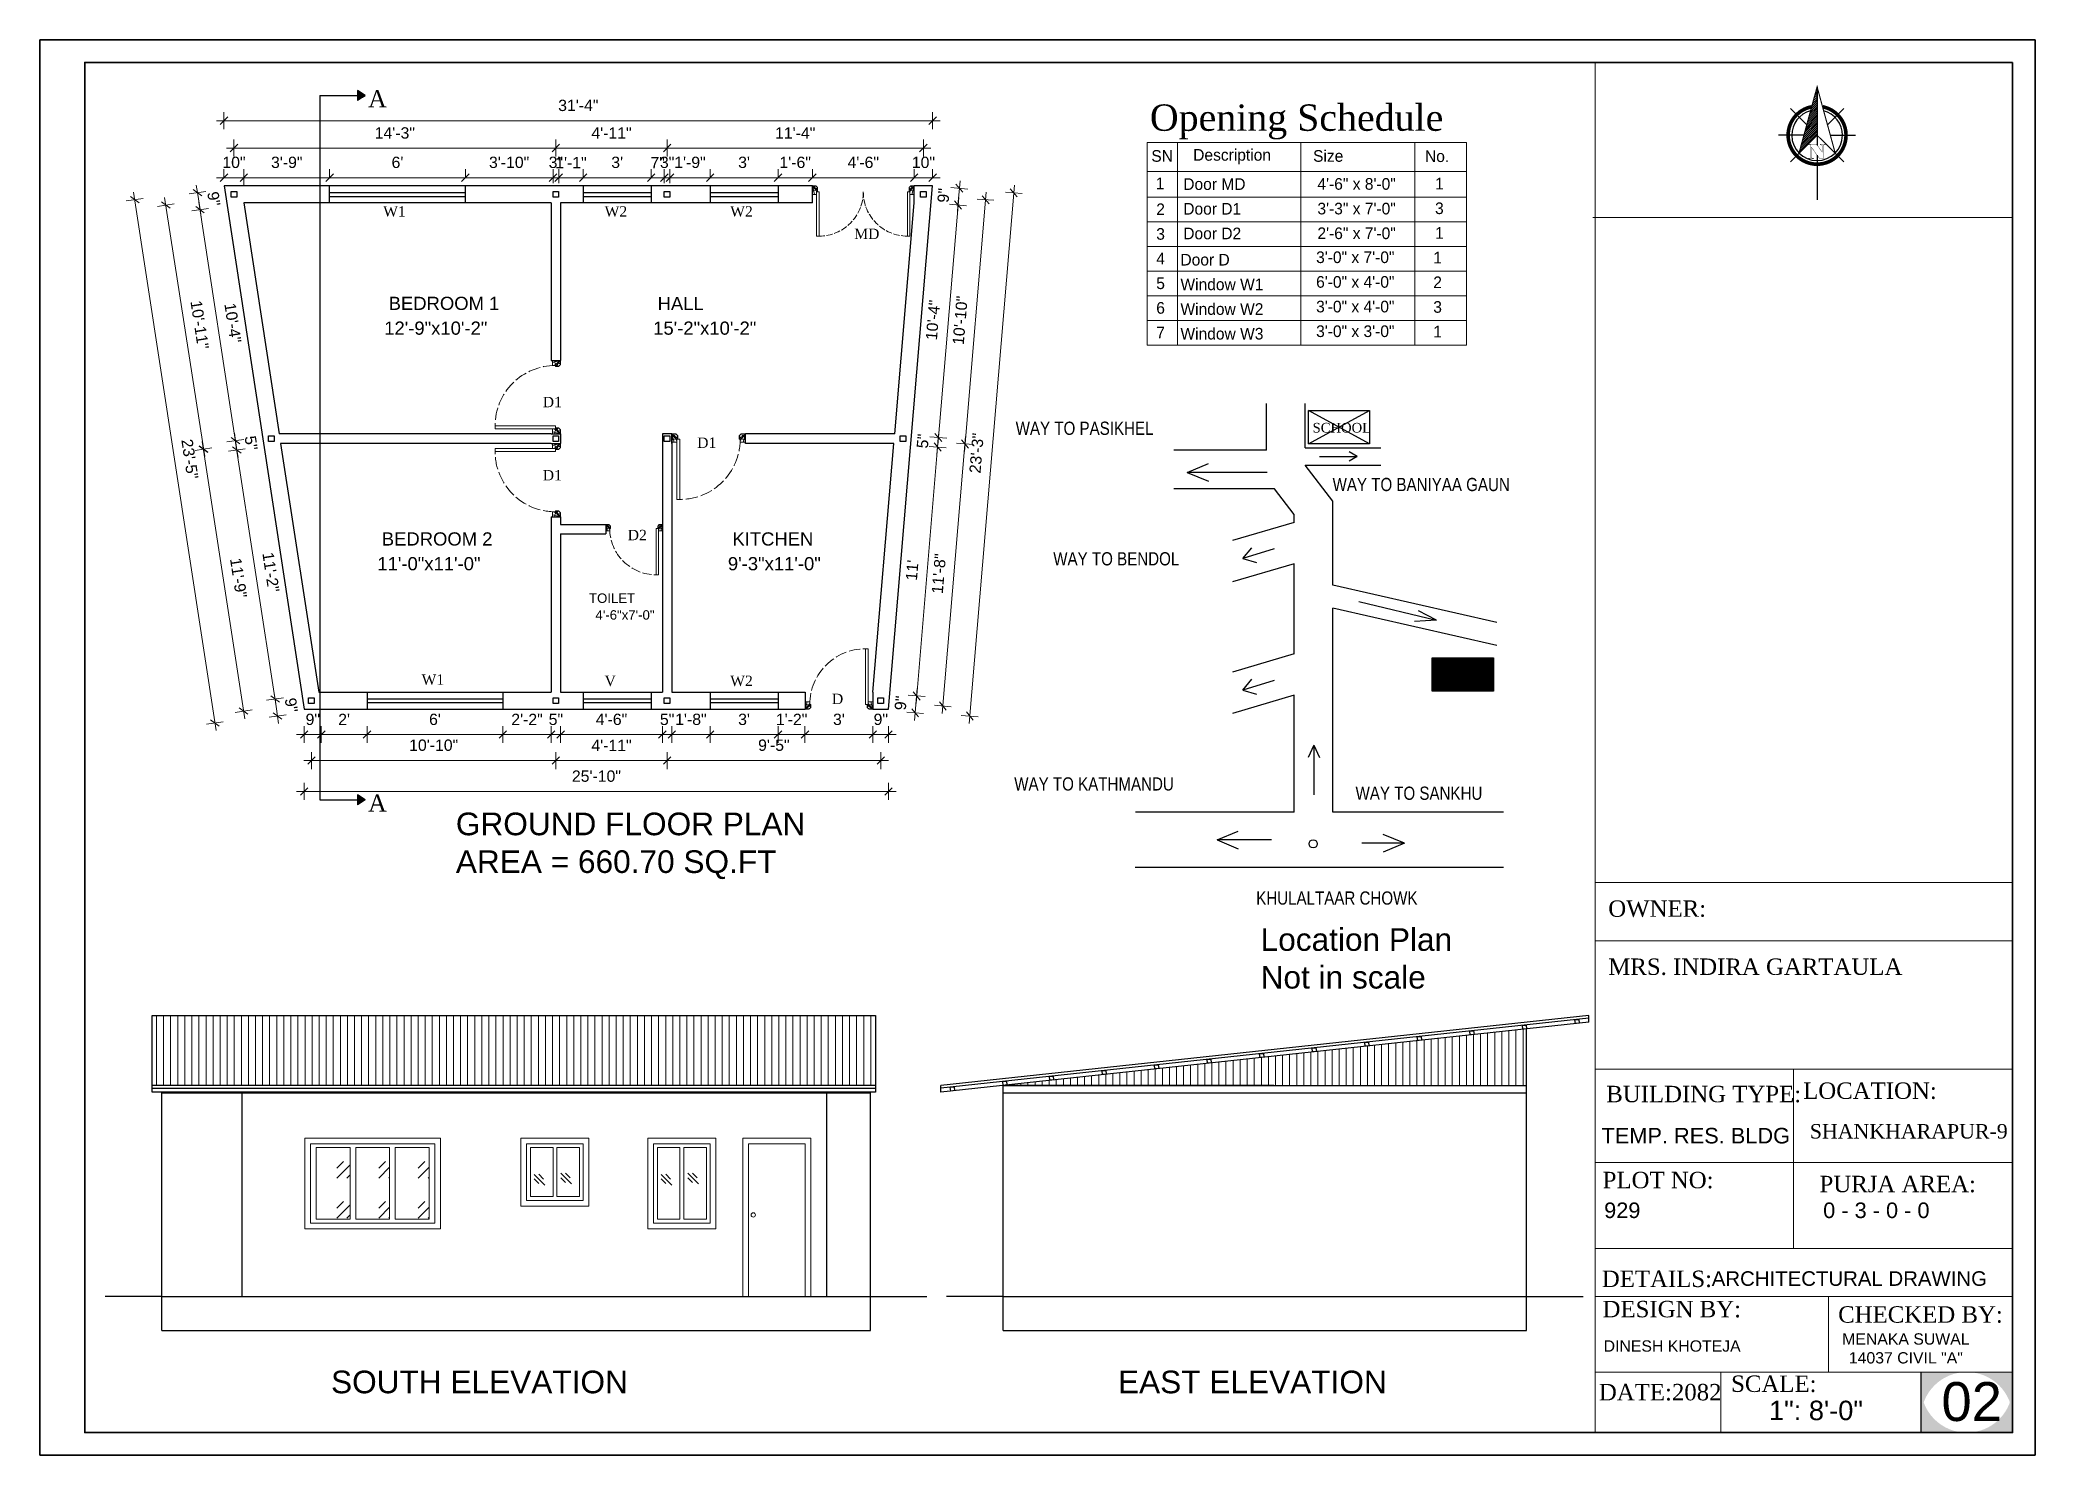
# Model space of a CAD drawing. Header units: inches. Extents: x 45643 to 78083, y -17830 to -3084.
# Drawn here: x 57344 to 58402, y -15440 to -14690 of the extents above; entities that cross this region are included whole.
import ezdxf

# ---------------------------------------------------------------- set-up
doc = ezdxf.new("R2010")
doc.units = ezdxf.units.IN
doc.header["$MEASUREMENT"] = 0
doc.linetypes.add('ACAD_ISO02W100', pattern=[15, 12, -3])
doc.linetypes.add('CONTINUA', pattern=[0])
for name, color, linetype, lineweight in [('1', 7, 'Continuous', 25), ('A_Title Text', 105, 'Continuous', 60), ('annotate', 7, 'Continuous', 9), ('Dim - internal', 4, 'Continuous', 9), ('door', 3, 'Continuous', 13), ('Door-window', 150, 'Continuous', 9), ('ELEVATION', 6, 'Continuous', 30), ('hatch', 30, 'Continuous', 5), ('REBARS', 50, 'Continuous', 20), ('Siteplan', 7, 'Continuous', 30), ('steps', 253, 'Continuous', 20), ('Text', 7, 'Continuous', 9), ('WALL', 240, 'Continuous', 30)]:
    doc.layers.add(name, color=color, linetype=linetype, lineweight=lineweight)
for name, color, linetype in [('A-Hatch', 7, 'Continuous'), ('DIMENTION', 8, 'Continuous'), ('PDF_Text', 7, 'Continuous')]:
    doc.layers.add(name, color=color, linetype=linetype)
doc.layers.add('Normal Wall', color=7, linetype='Continuous', lineweight=35, true_color=0xffaf89)
doc.layers.add('Rear Wall', color=7, linetype='Continuous', lineweight=20, true_color=0xd4e480)
doc.styles.add('Arial', font='arial.ttf')
doc.styles.add('DIM', font='', dxfattribs={"height": 100})
doc.styles.add('PDF Arial', font='arial.ttf')
doc.styles.get("Standard").update_dxf_attribs({"font": 'times.ttf'})
doc.styles.add('SwissBT', font='swiss.ttf', dxfattribs={"height": 12})
doc.styles.add('TIMES', font='FTLTLT.TTF')
doc.styles.add('times new roman', font='times.ttf', dxfattribs={"height": 6})
doc.styles.get('DIM').set_extended_font_data('VNI-Helve-Condense')
doc.dimstyles.new('Sudeep', dxfattribs={"dimtxt": 6, "dimasz": 4, "dimexe": 4.5, "dimexo": 4.5, "dimgap": 5, "dimtad": 1, "dimdec": 0, "dimlunit": 4, "dimtxsty": 'Arial', "dimblk": 'OBLIQUE', "dimcen": 250, "dimdle": 4, "dimclrd": 86, "dimclre": 5, "dimclrt": 1, "dimadec": 0, "dimazin": 0, "dimtfac": 1, "dimtdec": 0, "dimtix": 1, "dimtmove": 1, "dimatfit": 3, "dimldrblk": 'OBLIQUE', "dimfxl": 4.5, "dimfxlon": 1, "dimfrac": 2, "dimlwd": 15, "dimlwe": 13, "dimarcsym": 0})

msp = doc.modelspace()

# ---------------------------------------------------------------- texts
at = {"color": 7, "linetype": 'ByBlock', "lineweight": 5}
msp.add_text('Opening Schedule', height=14, dxfattribs=at).set_placement((57932.68, -14738.13))
at = {"color": 0}
for s, p in [('OWNER:', (58175.77, -15154.98)), ('LOCATION:', (58279.11, -15251.53))]:
    msp.add_text(s, height=8.704, dxfattribs=at).set_placement(p)
for s, insert, char_height, width, attachment_point in [('A', (57518.17, -14716.63), 9, 10.8456, 1), ('W1', (57526.13, -14778.13), 5.487, 1396.073, 1), ('W2', (57643.54, -14778.13), 5.487, 1396.073, 1), ('W2', (57710.14, -14778.13), 5.487, 1396.073, 1), ('{\\fTimes New Roman|b0|i0|c0|p18;MD}', (57775.9, -14790.02), 5.4869, 1396.073, 1), ('{\\fTimes New Roman|b0|i0|c0|p18;D1}', (57610.75, -14879.22), 5.4869, 54.2013, 1), ('{\\fTimes New Roman|b0|i0|c0|p18;D1}', (57692.63, -14900.79), 5.4869, 54.2013, 1), ('{\\fTimes New Roman|b0|i0|c0|p18;D1}', (57610.75, -14923.55), 5.4869, 54.2013, 7), ('{\\fTimes New Roman|b0|i0|c0|p18;D2}', (57655.8, -14955.26), 5.4869, 54.2013, 7), ('W1', (57546.51, -15026.41), 5.487, 1396.073, 1), ('V', (57643.54, -15027.08), 5.49, 1396.073, 1), ('W2', (57710.14, -15027.08), 5.487, 1396.073, 1), ('D', (57764.08, -15036.67), 5.49, 54.2013, 1), ('A', (57518.17, -15090.15), 9, 10.8456, 1)]:
    msp.add_mtext(s, dxfattribs=dict(insert=insert, char_height=char_height, width=width, attachment_point=attachment_point))
at = {"color": 7, "char_height": 5.136, "width": 139.5707, "attachment_point": 1, "style": 'times new roman'}
for s, insert in [('SCHOOL', (58018.97, -14893.03)), ('SITE', (58091.87, -15023.96))]:
    msp.add_mtext(s, dxfattribs=dict(at, insert=insert))
at = {"layer": 'annotate', "char_height": 7, "attachment_point": 1, "style": 'DIM'}
for s, insert in [('WAY TO PASIKHEL', (57861.52, -14892.38)), ('WAY TO BANIYAA GAUN', (58029.57, -14922.21)), ('WAY TO BENDOL', (57881.45, -14961.6)), ('WAY TO KATHMANDU', (57860.76, -15081.01)), ('WAY TO SANKHU', (58041.75, -15085.93)), ('KHULALTAAR CHOWK', (57989.06, -15141.52))]:
    msp.add_mtext(s, dxfattribs=dict(at, insert=insert))
at = {"layer": 'PDF_Text', "attachment_point": 7, "style": 'PDF Arial'}
for s, insert, char_height in [('BEDROOM 1', (57529.03, -14833.24), 7), ('HALL', (57671.65, -14833.24), 7), ('12\'-9"x10\'-2"', (57526.67, -14846.38), 7), ('15\'-2"x10\'-2"', (57669.29, -14846.38), 7), ('BEDROOM 2', (57525.4, -14958.18), 7), ('KITCHEN', (57711.29, -14958.18), 7), ('11\'-0"x11\'-0"', (57523.03, -14971.31), 7), ('9\'-3"x11\'-0"', (57708.92, -14971.31), 7), ('TOILET', (57635.28, -14988.56), 5), ('4\'-6"x7\'-0"', (57638.71, -14997.45), 5.0001), ('GROUND FLOOR PLAN\\PAREA = 660.70 SQ.FT', (57564.66, -15135.02), 12), ('{\\fArial CE|b0|i0|c0|p34;Location Plan\\PNot in scale}', (57991.41, -15193.2), 12), ('SOUTH ELEVATION', (57498.47, -15407.83), 12), ('EAST ELEVATION', (57915.78, -15407.83), 12)]:
    msp.add_mtext(s, dxfattribs=dict(at, insert=insert, char_height=char_height))
at = {"layer": 'steps', "color": 7, "lineweight": 5, "ltscale": 0.3, "style": 'TIMES'}
for s, height, p in [('SN', 6.169, (57933.45, -14754.55)), ('Description', 6.169, (57955.65, -14753.99)), ('Size', 6.169, (58019.23, -14754.55)), ('No.', 6.169, (58078.58, -14754.68)), ('1', 6.17, (57935.76, -14769.1)), ('Door MD', 6.169, (57950.39, -14769.48)), ('4\'-6" x 8\'-0"', 6.169, (58021.53, -14769.39)), ('1', 6.17, (58083.9, -14769.23)), ('2', 6.17, (57936.07, -14782.82)), ('Door D1', 6.169, (57950.39, -14782.57)), ('3\'-3" x 7\'-0"', 6.169, (58021.53, -14782.47)), ('3', 6.17, (58083.9, -14782.31)), ('3', 6.17, (57936.07, -14795.9)), ('Door D2', 6.169, (57950.39, -14795.65)), ('2\'-6" x 7\'-0"', 6.169, (58021.53, -14795.56)), ('1', 6.17, (58083.9, -14795.39)), ('4', 6.17, (57936.07, -14808.98)), ('Door D', 6.169, (57948.89, -14809.57)), ('3\'-0" x 7\'-0"', 6.169, (58020.84, -14808.27)), ('1', 6.17, (58082.96, -14808.48)), ('5', 6.17, (57936.07, -14822.06)), ('Window W1', 6.169, (57948.89, -14822.66)), ('6\'-0" x 4\'-0"', 6.169, (58020.84, -14821.35)), ('2', 6.17, (58082.96, -14821.56)), ('6', 6.17, (57936.07, -14835.14)), ('Window W2', 6.169, (57948.89, -14835.74)), ('3\'-0" x 4\'-0"', 6.169, (58020.84, -14834.43)), ('3', 6.17, (58082.96, -14834.64)), ('7', 6.17, (57936.07, -14848.23)), ('Window W3', 6.169, (57948.89, -14848.82)), ('3\'-0" x 3\'-0"', 6.169, (58020.84, -14847.51)), ('1', 6.17, (58082.96, -14847.72))]:
    msp.add_text(s, height=height, dxfattribs=at).set_placement(p)
at = {"layer": 'Text', "color": 0}
for s, height, p in [('OWNER:', 8.704, (58175.77, -15154.98)), ('MRS. INDIRA GARTAULA', 8.7044, (58175.77, -15185.79)), ('LOCATION:', 8.704, (58279.11, -15251.53)), ('CHECKED BY:', 8.7044, (58297.67, -15370.22)), ('CHECKED BY:', 8.7044, (58297.67, -15370.22)), ('DATE:2082', 8.704, (58170.81, -15411.42)), ('SCALE:', 8.704, (58240.9, -15406.95)), ('SCALE:', 8.704, (58240.9, -15406.95))]:
    msp.add_text(s, height=height, dxfattribs=at).set_placement(p)
at = {"layer": 'Text', "color": 0, "attachment_point": 1}
for s, insert, char_height, width in [('BUILDING TYPE:', (58174.69, -15244.61), 8.7044, 148.5551), ('BUILDING TYPE:', (58174.69, -15244.61), 8.7044, 148.5551), ('PLOT NO: ', (58172.79, -15290.22), 8.704, 138.0271), ('PLOT NO: ', (58172.79, -15290.22), 8.704, 138.0271), ('PURJA AREA:', (58287.8, -15292.33), 8.7044, 197.5821), ('PURJA AREA:', (58287.8, -15292.33), 8.7044, 197.5821), ('DETAILS: ', (58172.35, -15342.61), 8.704, 138.0271), ('DESIGN BY:', (58172.75, -15358.66), 8.704, 138.0271), ('DESIGN BY:', (58172.75, -15358.66), 8.704, 138.0271)]:
    msp.add_mtext(s, dxfattribs=dict(at, insert=insert, char_height=char_height, width=width))
at = {"layer": 'Text', "color": 0, "attachment_point": 1, "style": 'SwissBT'}
for s, insert, char_height, width in [('TEMP. RES. BLDG', (58172.18, -15266.91), 8.2555, 163.2142), ('929', (58173.57, -15306.49), 8.256, 163.2142), ('0 - 3 - 0 - 0', (58289.72, -15306.49), 8.2555, 163.2142), ('02', (58352.44, -15401.73), 20.639, 20.1585)]:
    msp.add_mtext(s, dxfattribs=dict(at, insert=insert, char_height=char_height, width=width))
at = {"layer": 'Text', "color": 0, "linetype": 'ByBlock', "insert": (58282.64, -15264.88), "char_height": 7.6711, "attachment_point": 1}
msp.add_mtext_dynamic_manual_height_columns('SHANKHARAPUR-9', width=381.0351, gutter_width=1.53, heights=[0], dxfattribs=at)
at = {"layer": 'Text', "color": 0, "linetype": 'ByBlock', "style": 'SwissBT'}
for s, insert, char_height, width, attachment_point in [('ARCHITECTURAL DRAWING', (58230.64, -15342.95), 7.7396, 268.5322, 1), ('DINESH KHOTEJA', (58173.31, -15379.6), 6, 201.5276, 1), ('MENAKA SUWAL\\P14037 CIVIL "A"', (58333.57, -15375.86), 6, 88.5492, 2)]:
    msp.add_mtext(s, dxfattribs=dict(at, insert=insert, char_height=char_height, width=width, attachment_point=attachment_point))
at = {"layer": 'Text', "color": 0, "ltscale": 0.5, "insert": (58260.99, -15411.6), "char_height": 10.319, "width": 127.5344, "attachment_point": 1, "style": 'SwissBT'}
msp.add_mtext('1": 8\'-0"', dxfattribs=at)
msp.add_mtext('1": 8\'-0"', dxfattribs=at)

# ---------------------------------------------------------------- blocks, each defined once
blk = doc.blocks.new('*X798')
at = {"color": 0}
for p, q in [((145.96, -414.6), (147.62, -412.94)), ((146.16, -413.87), (147.62, -412.41)), ((146.36, -413.14), (147.62, -411.88)), ((146.55, -412.41), (147.62, -411.35)), ((146.75, -411.68), (147.62, -410.82)), ((146.95, -410.95), (147.62, -410.29)), ((147.15, -410.22), (147.62, -409.76)), ((147.35, -409.49), (147.62, -409.23)), ((147.55, -408.76), (147.62, -408.7)), ((143.76, -422.63), (147.62, -418.77)), ((143.96, -421.9), (147.62, -418.24)), ((144.16, -421.17), (147.62, -417.71)), ((144.36, -420.44), (147.62, -417.18)), ((144.56, -419.71), (147.62, -416.65)), ((144.76, -418.98), (147.62, -416.12)), ((144.96, -418.25), (147.62, -415.59)), ((145.16, -417.52), (147.62, -415.06)), ((145.36, -416.79), (147.62, -414.53)), ((145.56, -416.06), (147.62, -414)), ((145.76, -415.33), (147.62, -413.47)), ((142.76, -426.28), (147.62, -421.42)), ((142.96, -425.55), (147.62, -420.89)), ((143.16, -424.82), (147.62, -420.36)), ((143.36, -424.09), (147.62, -419.83)), ((143.56, -423.36), (147.62, -419.3))]:
    blk.add_line(p, q, dxfattribs=at)
blk = doc.blocks.new('NORTH_15')
for p, q in [((-2.87, 2.87), (-7.37, 7.37)), ((0, 3.66), (0, 10.62)), ((2.87, 2.87), (7.37, 7.37)), ((-13.37, 0), (2.72, 0)), ((5.49, 0), (17.83, 0)), ((-2.87, -2.87), (-7.37, -7.37)), ((0, -3.66), (0, -10.62)), ((2.87, -2.87), (7.37, -7.37))]:
    blk.add_line(p, q)
at = {"const_width": 1}
for points in [[(0, -8, 1), (0, 8, 0.359415), (-7.86, 1.52, 1)], [(-7.86, -1.52, 0.359415), (0, -8, 1)]]:
    blk.add_lwpolyline(points, format="xyb", dxfattribs=at)
for points, const_width in [([(4.96, -5.01), (-13.37, 0), (4.9, 5), (0, 0), (4.96, -5.01)], 0.3), ([(5.93, -1.55), (6, -1.55), (6.07, -1.54), (6.13, -1.53), (6.17, -1.52), (6.22, -1.51), (6.26, -1.49), (6.28, -1.47), (6.3, -1.45), (6.32, -1.42), (6.33, -1.39), (6.35, -1.34), (6.36, -1.29), (6.37, -1.23), (6.38, -1.16), (6.38, -1.08), (6.38, -1), (6.54, -1), (6.54, -2.34), (6.38, -2.34), (6.38, -2.3), (6.38, -2.23), (6.38, -2.16), (6.37, -2.09), (6.36, -2.04), (6.35, -1.99), (6.33, -1.95), (6.32, -1.91), (6.3, -1.88), (6.28, -1.86), (6.26, -1.83), (6.22, -1.81), (6.18, -1.8), (6.13, -1.78), (6.07, -1.77), (6.01, -1.76), (5.95, -1.76), (2.66, -1.76), (2.66, -2.34), (2.5, -2.34), (2.5, -0.16), (4.71, 1.44), (3.14, 1.44), (3.07, 1.44), (3, 1.43), (2.94, 1.42), (2.89, 1.41), (2.85, 1.4), (2.81, 1.38), (2.78, 1.36), (2.76, 1.34), (2.74, 1.31), (2.72, 1.27), (2.7, 1.22), (2.69, 1.17), (2.68, 1.11), (2.67, 1.04), (2.66, 0.97), (2.66, 0.89), (2.66, 0.87), (2.5, 0.87), (2.5, 2.21), (2.66, 2.21), (2.66, 2.17), (2.66, 2.09), (2.67, 2.03), (2.68, 1.97), (2.69, 1.91), (2.7, 1.86), (2.71, 1.82), (2.73, 1.78), (2.75, 1.76), (2.77, 1.74), (2.8, 1.72), (2.85, 1.7), (2.89, 1.68), (2.94, 1.67), (3, 1.66), (3.07, 1.66), (3.14, 1.66), (6.54, 1.66), (6.54, 0.75), (3.33, -1.55), (5.93, -1.55), (5.93, -1.55)], 0.1)]:
    blk.add_lwpolyline(points, dxfattribs=dict(const_width=const_width))
for start, end in [(90, 164.973), (270, 90), (195.027, 270)]:
    blk.add_arc((0, 0), 7, start, end)
at = {"rotation": 90}
blk.add_blockref('*X798', (-421.89, -147.62), dxfattribs=at)
blk = doc.blocks.new('A$C0BDB7EE9')
at = {"layer": 'Siteplan', "xscale": 2.999999999999779, "yscale": 2.999999999999779, "zscale": 2.999999999999779, "rotation": 247.8612575918487}
blk.add_blockref('NORTH_15', (20.2, 49.5), dxfattribs=at)
blk = doc.blocks.new('A$C327B4BBD')
at = {"layer": 'DIMENTION', "ltscale": 0.3, "xscale": 1.171875000000082, "yscale": 1.171875000000082, "zscale": 1.171875000000082, "rotation": 112.1387424081494}
blk.add_blockref('A$C0BDB7EE9', (16.1, 0), dxfattribs=at)
blk = doc.blocks.new('A$C6FA92B9D')
at = {"layer": 'Door-window', "linetype": 'Continuous', "ltscale": 0.25}
for p, q in [((19.64, 48), (19.64, 46)), ((23.64, 48), (19.64, 48)), ((23.64, 48), (19.64, 48)), ((23.64, 48), (23.64, 46.4)), ((20.8, 46), (0, 46)), ((0, 44.8), (0, 46)), ((20.8, 44.8), (0, 44.8)), ((19.64, 46), (20.8, 46)), ((20.8, 46), (20.8, 45.6)), ((20.8, 46), (20.8, 44.8)), ((22.84, 45.6), (20.8, 45.6)), ((23.64, 46.4), (22.84, 45.6)), ((20.8, 3.2), (0, 3.2)), ((0, 3.2), (0, 2)), ((20.8, 2), (0, 2)), ((19.64, 2), (20.8, 2)), ((19.64, 0), (19.64, 2)), ((23.64, 0), (19.64, 0)), ((23.64, 0), (19.64, 0)), ((20.8, 2), (20.8, 3.2)), ((20.8, 2), (20.8, 2.4)), ((22.84, 2.4), (20.8, 2.4)), ((23.64, 1.6), (22.84, 2.4)), ((23.64, 0), (23.64, 1.6))]:
    blk.add_line(p, q, dxfattribs=at)
at = {"layer": 'Door-window', "linetype": 'ACAD_ISO02W100', "ltscale": 0.25}
for centre, start, end in [((20.8, 44.8), 180, 270), ((20.8, 3.2), 90, 180)]:
    blk.add_arc(centre, 20.8, start, end, dxfattribs=at)
at = {"layer": 'hatch', "color": 8}
for p, q in [((23.64, 48), (19.64, 46.92)), ((23.64, 48), (20.8, 45.74)), ((23.64, 48), (21.77, 45.6)), ((23.64, 0), (19.64, 1.08)), ((23.64, 0), (20.8, 2.26)), ((23.64, 0), (21.77, 2.4))]:
    blk.add_line(p, q, dxfattribs=at)
for centre, radius, start, end in [((23.7, 47.79), 2.35, 174.91749, 249.01281), ((23.74, 47.77), 1.13, 168.51364, 264.86278), ((23.7, 0.21), 2.35, 110.98719, 185.08251), ((23.74, 0.23), 1.13, 95.13722, 191.48636)]:
    blk.add_arc(centre, radius, start, end, dxfattribs=at)
blk = doc.blocks.new("D 3'")
at = {"layer": 'Door-window', "linetype": 'Continuous', "ltscale": 0.25}
for p, q in [((3749.64, -16740.96), (3749.64, -16711.46)), ((3751.14, -16711.46), (3749.64, -16711.46)), ((3751.14, -16740.96), (3751.14, -16711.46)), ((3747.14, -16743.51), (3747.14, -16739.51)), ((3747.14, -16739.51), (3749.64, -16739.51)), ((3747.14, -16743.51), (3749.14, -16743.51)), ((3749.14, -16743.51), (3750.14, -16742.51)), ((3749.64, -16740.96), (3751.14, -16740.96)), ((3750.14, -16742.51), (3750.14, -16740.96)), ((3780.14, -16742.51), (3780.14, -16740.96)), ((3780.64, -16740.96), (3780.14, -16740.96)), ((3781.14, -16743.51), (3780.14, -16742.51)), ((3783.14, -16739.51), (3780.64, -16739.51)), ((3780.64, -16739.51), (3780.64, -16740.96)), ((3783.14, -16743.51), (3781.14, -16743.51)), ((3783.14, -16743.51), (3783.14, -16739.51))]:
    blk.add_line(p, q, dxfattribs=at)
at = {"layer": 'Door-window', "linetype": 'ACAD_ISO02W100', "ltscale": 0.5}
blk.add_arc((3751.14, -16740.96), 29.5, 0, 90, dxfattribs=at)
at = {"layer": 'hatch', "color": 8}
for p, q in [((3747.14, -16743.51), (3748.23, -16739.5)), ((3747.14, -16743.51), (3749.64, -16740.37)), ((3747.14, -16743.51), (3750.14, -16741.17)), ((3783.14, -16743.51), (3780.14, -16741.17)), ((3783.14, -16743.51), (3780.64, -16740.37)), ((3783.14, -16743.51), (3782.06, -16739.5))]:
    blk.add_line(p, q, dxfattribs=at)
for centre, radius, start, end in [((3747.4, -16743.58), 2.93, 20.98719, 95.08251), ((3747.43, -16743.63), 1.42, 5.13722, 101.48636), ((3782.88, -16743.58), 2.93, 84.91749, 159.01281), ((3782.86, -16743.63), 1.42, 78.51364, 174.86278)]:
    blk.add_arc(centre, radius, start, end, dxfattribs=at)
blk = doc.blocks.new('_Oblique')
at = {"color": 0, "linetype": 'ByBlock', "lineweight": -2}
blk.add_line((-0.5, -0.5), (0.5, 0.5), dxfattribs=at)
blk = doc.blocks.new('*D1464')
at = {"layer": 'A_Title Text', "color": 5, "lineweight": 13, "transparency": 16777216}
for p, q in [((57435.3, -14906.2), (57426.4, -14907.6)), ((57456.6, -15045.2), (57447.7, -15046.6))]:
    blk.add_line(p, q, dxfattribs=at)
at = {"layer": 'A_Title Text', "color": 86, "lineweight": 15, "transparency": 16777216}
blk.add_line((57430.2, -14902.9), (57452.7, -15049.9), dxfattribs=at)
at = {"layer": 'Defpoints', "color": 0, "transparency": 16777216}
for p in [(57466.8, -14901.4), (57488.1, -15040.4), (57452.1, -15045.9)]:
    blk.add_point(p, dxfattribs=at)
at = {"layer": 'A_Title Text', "color": 86, "lineweight": 15, "transparency": 16777216, "xscale": 4, "yscale": 4, "zscale": 4}
for p, rotation in [((57430.8, -14906.9), 98.70344886768252), ((57452.1, -15045.9), 278.7034488676826)]:
    blk.add_blockref('_Oblique', p, dxfattribs=dict(at, rotation=rotation))
at = {"layer": 'A_Title Text', "color": 1, "transparency": 16777216, "insert": (57449.4, -14975.2), "char_height": 6, "attachment_point": 5, "rotation": 278.7034, "style": 'Arial'}
blk.add_mtext('11\'-9"', dxfattribs=at)
blk = doc.blocks.new('*D1456')
at = {"layer": 'A_Title Text', "color": 5, "lineweight": 13, "transparency": 16777216}
for p, q in [((57415.3, -14776.8), (57406.4, -14778.2)), ((57435.3, -14906.3), (57426.4, -14907.6))]:
    blk.add_line(p, q, dxfattribs=at)
at = {"layer": 'A_Title Text', "color": 86, "lineweight": 15, "transparency": 16777216}
blk.add_line((57431.5, -14910.9), (57410.2, -14773.5), dxfattribs=at)
at = {"layer": 'Defpoints', "color": 0, "transparency": 16777216}
for p in [(57410.8, -14777.5), (57447, -14771.9), (57466.8, -14901.4)]:
    blk.add_point(p, dxfattribs=at)
at = {"layer": 'A_Title Text', "color": 86, "lineweight": 15, "transparency": 16777216, "xscale": 4, "yscale": 4, "zscale": 4}
for p, rotation in [((57410.8, -14777.5), 98.79690632557448), ((57430.9, -14907), 278.7969063255745)]:
    blk.add_blockref('_Oblique', p, dxfattribs=dict(at, rotation=rotation))
at = {"layer": 'A_Title Text', "color": 1, "transparency": 16777216, "insert": (57428.8, -14841), "char_height": 6, "attachment_point": 5, "rotation": 278.7969, "style": 'Arial'}
blk.add_mtext('10\'-11"', dxfattribs=at)
blk = doc.blocks.new('*D1465')
at = {"layer": 'A_Title Text', "color": 86, "lineweight": 15, "transparency": 16777216}
blk.add_line((57437.7, -14732.8), (57821.5, -14732.8), dxfattribs=at)
at = {"layer": 'A_Title Text', "color": 5, "lineweight": 13, "transparency": 16777216}
for p, q in [((57441.7, -14737.3), (57441.7, -14728.3)), ((57817.5, -14737.3), (57817.5, -14728.3))]:
    blk.add_line(p, q, dxfattribs=at)
at = {"layer": 'Defpoints', "color": 0, "transparency": 16777216}
for p in [(57817.5, -14732.8), (57441.7, -14767.4), (57817.5, -14767.4)]:
    blk.add_point(p, dxfattribs=at)
at = {"layer": 'A_Title Text', "color": 86, "lineweight": 15, "transparency": 16777216, "xscale": 4, "yscale": 4, "zscale": 4, "rotation": 180}
blk.add_blockref('_Oblique', (57441.7, -14732.8), dxfattribs=at)
at = {"layer": 'A_Title Text', "color": 86, "lineweight": 15, "transparency": 16777216, "xscale": 4, "yscale": 4, "zscale": 4}
blk.add_blockref('_Oblique', (57817.5, -14732.8), dxfattribs=at)
at = {"layer": 'A_Title Text', "color": 1, "transparency": 16777216, "insert": (57629.6, -14724.7), "char_height": 6, "attachment_point": 5, "style": 'Arial'}
blk.add_mtext('31\'-4"', dxfattribs=at)
blk = doc.blocks.new('*D1466')
at = {"layer": 'A_Title Text', "color": 5, "lineweight": 13, "transparency": 16777216}
for p, q in [((57484.2, -15084), (57484.2, -15093)), ((57794.1, -15084), (57794.1, -15093))]:
    blk.add_line(p, q, dxfattribs=at)
at = {"layer": 'A_Title Text', "color": 86, "lineweight": 15, "transparency": 16777216}
blk.add_line((57480.2, -15088.5), (57798.1, -15088.5), dxfattribs=at)
at = {"layer": 'Defpoints', "color": 0, "transparency": 16777216}
for p in [(57484.2, -15044.9), (57794.1, -15044.9), (57794.1, -15088.5)]:
    blk.add_point(p, dxfattribs=at)
at = {"layer": 'A_Title Text', "color": 86, "lineweight": 15, "transparency": 16777216, "xscale": 4, "yscale": 4, "zscale": 4, "rotation": 180}
blk.add_blockref('_Oblique', (57484.2, -15088.5), dxfattribs=at)
at = {"layer": 'A_Title Text', "color": 86, "lineweight": 15, "transparency": 16777216, "xscale": 4, "yscale": 4, "zscale": 4}
blk.add_blockref('_Oblique', (57794.1, -15088.5), dxfattribs=at)
at = {"layer": 'A_Title Text', "color": 1, "transparency": 16777216, "insert": (57639.2, -15080.4), "char_height": 6, "attachment_point": 5, "style": 'Arial'}
blk.add_mtext('25\'-10"', dxfattribs=at)
blk = doc.blocks.new('*D1455')
at = {"layer": 'A_Title Text', "color": 5, "lineweight": 13, "transparency": 16777216}
for p, q in [((57441.7, -14763), (57441.7, -14758.5)), ((57452.2, -14767.5), (57452.2, -14758.5))]:
    blk.add_line(p, q, dxfattribs=at)
at = {"layer": 'A_Title Text', "color": 86, "lineweight": 15, "transparency": 16777216}
for p, q in [((57441.7, -14763), (57437.7, -14763)), ((57441.7, -14763), (57452.2, -14763)), ((57452.2, -14763), (57456.2, -14763))]:
    blk.add_line(p, q, dxfattribs=at)
at = {"layer": 'Defpoints', "color": 0, "transparency": 16777216}
for p in [(57441.7, -14767.4), (57452.2, -14763), (57452.2, -14776.4)]:
    blk.add_point(p, dxfattribs=at)
at = {"layer": 'A_Title Text', "color": 86, "lineweight": 15, "transparency": 16777216, "xscale": 4, "yscale": 4, "zscale": 4}
blk.add_blockref('_Oblique', (57441.7, -14763), dxfattribs=at)
at = {"layer": 'A_Title Text', "color": 86, "lineweight": 15, "transparency": 16777216, "xscale": 4, "yscale": 4, "zscale": 4, "rotation": 180}
blk.add_blockref('_Oblique', (57452.2, -14763), dxfattribs=at)
at = {"layer": 'A_Title Text', "color": 1, "transparency": 16777216, "insert": (57447, -14754.9), "char_height": 6, "attachment_point": 5, "style": 'Arial'}
blk.add_mtext('10"', dxfattribs=at)
blk = doc.blocks.new('*D1459')
at = {"layer": 'A_Title Text', "color": 5, "lineweight": 13, "transparency": 16777216}
for p, q in [((57452.2, -14767.5), (57452.2, -14758.5)), ((57497.7, -14763), (57497.7, -14758.5))]:
    blk.add_line(p, q, dxfattribs=at)
at = {"layer": 'A_Title Text', "color": 86, "lineweight": 15, "transparency": 16777216}
blk.add_line((57448.2, -14763), (57501.7, -14763), dxfattribs=at)
at = {"layer": 'Defpoints', "color": 0, "transparency": 16777216}
for p in [(57497.7, -14763), (57497.7, -14767.4), (57452.2, -14776.4)]:
    blk.add_point(p, dxfattribs=at)
at = {"layer": 'A_Title Text', "color": 86, "lineweight": 15, "transparency": 16777216, "xscale": 4, "yscale": 4, "zscale": 4, "rotation": 180}
blk.add_blockref('_Oblique', (57452.2, -14763), dxfattribs=at)
at = {"layer": 'A_Title Text', "color": 86, "lineweight": 15, "transparency": 16777216, "xscale": 4, "yscale": 4, "zscale": 4}
blk.add_blockref('_Oblique', (57497.7, -14763), dxfattribs=at)
at = {"layer": 'A_Title Text', "color": 1, "transparency": 16777216, "insert": (57475, -14754.9), "char_height": 6, "attachment_point": 5, "style": 'Arial'}
blk.add_mtext('3\'-9"', dxfattribs=at)
blk = doc.blocks.new('*D1460')
at = {"layer": 'A_Title Text', "color": 5, "lineweight": 13, "transparency": 16777216}
for p, q in [((57497.7, -14763), (57497.7, -14758.5)), ((57569.7, -14763), (57569.7, -14758.5))]:
    blk.add_line(p, q, dxfattribs=at)
at = {"layer": 'A_Title Text', "color": 86, "lineweight": 15, "transparency": 16777216}
blk.add_line((57493.7, -14763), (57573.7, -14763), dxfattribs=at)
at = {"layer": 'Defpoints', "color": 0, "transparency": 16777216}
for p in [(57497.7, -14767.4), (57569.7, -14763), (57569.7, -14767.4)]:
    blk.add_point(p, dxfattribs=at)
at = {"layer": 'A_Title Text', "color": 86, "lineweight": 15, "transparency": 16777216, "xscale": 4, "yscale": 4, "zscale": 4, "rotation": 180}
blk.add_blockref('_Oblique', (57497.7, -14763), dxfattribs=at)
at = {"layer": 'A_Title Text', "color": 86, "lineweight": 15, "transparency": 16777216, "xscale": 4, "yscale": 4, "zscale": 4}
blk.add_blockref('_Oblique', (57569.7, -14763), dxfattribs=at)
at = {"layer": 'A_Title Text', "color": 1, "transparency": 16777216, "insert": (57533.7, -14754.9), "char_height": 6, "attachment_point": 5, "style": 'Arial'}
blk.add_mtext("6'", dxfattribs=at)
blk = doc.blocks.new('*D1461')
at = {"layer": 'A_Title Text', "color": 5, "lineweight": 13, "transparency": 16777216}
for p, q in [((57569.7, -14763), (57569.7, -14758.5)), ((57616.2, -14765.9), (57616.2, -14758.5))]:
    blk.add_line(p, q, dxfattribs=at)
at = {"layer": 'A_Title Text', "color": 86, "lineweight": 15, "transparency": 16777216}
blk.add_line((57565.7, -14763), (57620.2, -14763), dxfattribs=at)
at = {"layer": 'Defpoints', "color": 0, "transparency": 16777216}
for p in [(57569.7, -14767.4), (57616.2, -14763), (57616.2, -14770.4)]:
    blk.add_point(p, dxfattribs=at)
at = {"layer": 'A_Title Text', "color": 86, "lineweight": 15, "transparency": 16777216, "xscale": 4, "yscale": 4, "zscale": 4, "rotation": 180}
blk.add_blockref('_Oblique', (57569.7, -14763), dxfattribs=at)
at = {"layer": 'A_Title Text', "color": 86, "lineweight": 15, "transparency": 16777216, "xscale": 4, "yscale": 4, "zscale": 4}
blk.add_blockref('_Oblique', (57616.2, -14763), dxfattribs=at)
at = {"layer": 'A_Title Text', "color": 1, "transparency": 16777216, "insert": (57592.9, -14754.9), "char_height": 6, "attachment_point": 5, "style": 'Arial'}
blk.add_mtext('3\'-10"', dxfattribs=at)
blk = doc.blocks.new('*D1462')
at = {"layer": 'A_Title Text', "color": 5, "lineweight": 13, "transparency": 16777216}
for p, q in [((57616.2, -14765.9), (57616.2, -14758.5)), ((57619.2, -14765.9), (57619.2, -14758.5))]:
    blk.add_line(p, q, dxfattribs=at)
at = {"layer": 'A_Title Text', "color": 86, "lineweight": 15, "transparency": 16777216}
for p, q in [((57616.2, -14763), (57612.2, -14763)), ((57616.2, -14763), (57619.2, -14763)), ((57619.2, -14763), (57623.2, -14763))]:
    blk.add_line(p, q, dxfattribs=at)
at = {"layer": 'Defpoints', "color": 0, "transparency": 16777216}
for p in [(57619.2, -14763), (57616.2, -14770.4), (57619.2, -14770.4)]:
    blk.add_point(p, dxfattribs=at)
at = {"layer": 'A_Title Text', "color": 86, "lineweight": 15, "transparency": 16777216, "xscale": 4, "yscale": 4, "zscale": 4}
blk.add_blockref('_Oblique', (57616.2, -14763), dxfattribs=at)
at = {"layer": 'A_Title Text', "color": 86, "lineweight": 15, "transparency": 16777216, "xscale": 4, "yscale": 4, "zscale": 4, "rotation": 180}
blk.add_blockref('_Oblique', (57619.2, -14763), dxfattribs=at)
at = {"layer": 'A_Title Text', "color": 1, "transparency": 16777216, "insert": (57617.7, -14754.9), "char_height": 6, "attachment_point": 5, "style": 'Arial'}
blk.add_mtext('3"', dxfattribs=at)
blk = doc.blocks.new('*D1463')
at = {"layer": 'A_Title Text', "color": 5, "lineweight": 13, "transparency": 16777216}
for p, q in [((57619.2, -14765.9), (57619.2, -14758.5)), ((57632.2, -14763), (57632.2, -14758.5))]:
    blk.add_line(p, q, dxfattribs=at)
at = {"layer": 'A_Title Text', "color": 86, "lineweight": 15, "transparency": 16777216}
for p, q in [((57619.2, -14763), (57615.2, -14763)), ((57619.2, -14763), (57632.2, -14763)), ((57632.2, -14763), (57636.2, -14763))]:
    blk.add_line(p, q, dxfattribs=at)
at = {"layer": 'Defpoints', "color": 0, "transparency": 16777216}
for p in [(57632.2, -14763), (57632.2, -14767.4), (57619.2, -14770.4)]:
    blk.add_point(p, dxfattribs=at)
at = {"layer": 'A_Title Text', "color": 86, "lineweight": 15, "transparency": 16777216, "xscale": 4, "yscale": 4, "zscale": 4}
blk.add_blockref('_Oblique', (57619.2, -14763), dxfattribs=at)
at = {"layer": 'A_Title Text', "color": 86, "lineweight": 15, "transparency": 16777216, "xscale": 4, "yscale": 4, "zscale": 4, "rotation": 180}
blk.add_blockref('_Oblique', (57632.2, -14763), dxfattribs=at)
at = {"layer": 'A_Title Text', "color": 1, "transparency": 16777216, "insert": (57625.7, -14755), "char_height": 6, "attachment_point": 5, "style": 'Arial'}
blk.add_mtext('1\'-1"', dxfattribs=at)
blk = doc.blocks.new('*D1471')
at = {"layer": 'A_Title Text', "color": 5, "lineweight": 13, "transparency": 16777216}
for p, q in [((57632.2, -14763), (57632.2, -14758.5)), ((57668.2, -14763), (57668.2, -14758.5))]:
    blk.add_line(p, q, dxfattribs=at)
at = {"layer": 'A_Title Text', "color": 86, "lineweight": 15, "transparency": 16777216}
blk.add_line((57628.2, -14763), (57672.2, -14763), dxfattribs=at)
at = {"layer": 'Defpoints', "color": 0, "transparency": 16777216}
for p in [(57632.2, -14767.4), (57668.2, -14763), (57668.2, -14767.4)]:
    blk.add_point(p, dxfattribs=at)
at = {"layer": 'A_Title Text', "color": 86, "lineweight": 15, "transparency": 16777216, "xscale": 4, "yscale": 4, "zscale": 4, "rotation": 180}
blk.add_blockref('_Oblique', (57632.2, -14763), dxfattribs=at)
at = {"layer": 'A_Title Text', "color": 86, "lineweight": 15, "transparency": 16777216, "xscale": 4, "yscale": 4, "zscale": 4}
blk.add_blockref('_Oblique', (57668.2, -14763), dxfattribs=at)
at = {"layer": 'A_Title Text', "color": 1, "transparency": 16777216, "insert": (57650.2, -14754.9), "char_height": 6, "attachment_point": 5, "style": 'Arial'}
blk.add_mtext("3'", dxfattribs=at)
blk = doc.blocks.new('*D1472')
at = {"layer": 'A_Title Text', "color": 5, "lineweight": 13, "transparency": 16777216}
for p, q in [((57668.2, -14763), (57668.2, -14758.5)), ((57675.2, -14765.9), (57675.2, -14758.5))]:
    blk.add_line(p, q, dxfattribs=at)
at = {"layer": 'A_Title Text', "color": 86, "lineweight": 15, "transparency": 16777216}
for p, q in [((57668.2, -14763), (57664.2, -14763)), ((57668.2, -14763), (57675.2, -14763)), ((57675.2, -14763), (57679.2, -14763))]:
    blk.add_line(p, q, dxfattribs=at)
at = {"layer": 'Defpoints', "color": 0, "transparency": 16777216}
for p in [(57668.2, -14767.4), (57675.2, -14763), (57675.2, -14770.4)]:
    blk.add_point(p, dxfattribs=at)
at = {"layer": 'A_Title Text', "color": 86, "lineweight": 15, "transparency": 16777216, "xscale": 4, "yscale": 4, "zscale": 4}
blk.add_blockref('_Oblique', (57668.2, -14763), dxfattribs=at)
at = {"layer": 'A_Title Text', "color": 86, "lineweight": 15, "transparency": 16777216, "xscale": 4, "yscale": 4, "zscale": 4, "rotation": 180}
blk.add_blockref('_Oblique', (57675.2, -14763), dxfattribs=at)
at = {"layer": 'A_Title Text', "color": 1, "transparency": 16777216, "insert": (57671.7, -14755), "char_height": 6, "attachment_point": 5, "style": 'Arial'}
blk.add_mtext('7"', dxfattribs=at)
blk = doc.blocks.new('*D1473')
at = {"layer": 'A_Title Text', "color": 5, "lineweight": 13, "transparency": 16777216}
for p, q in [((57675.2, -14765.9), (57675.2, -14758.5)), ((57678.2, -14765.9), (57678.2, -14758.5))]:
    blk.add_line(p, q, dxfattribs=at)
at = {"layer": 'A_Title Text', "color": 86, "lineweight": 15, "transparency": 16777216}
for p, q in [((57675.2, -14763), (57671.2, -14763)), ((57675.2, -14763), (57678.2, -14763)), ((57678.2, -14763), (57682.2, -14763))]:
    blk.add_line(p, q, dxfattribs=at)
at = {"layer": 'Defpoints', "color": 0, "transparency": 16777216}
for p in [(57678.2, -14763), (57675.2, -14770.4), (57678.2, -14770.4)]:
    blk.add_point(p, dxfattribs=at)
at = {"layer": 'A_Title Text', "color": 86, "lineweight": 15, "transparency": 16777216, "xscale": 4, "yscale": 4, "zscale": 4}
blk.add_blockref('_Oblique', (57675.2, -14763), dxfattribs=at)
at = {"layer": 'A_Title Text', "color": 86, "lineweight": 15, "transparency": 16777216, "xscale": 4, "yscale": 4, "zscale": 4, "rotation": 180}
blk.add_blockref('_Oblique', (57678.2, -14763), dxfattribs=at)
at = {"layer": 'A_Title Text', "color": 1, "transparency": 16777216, "insert": (57676.7, -14754.9), "char_height": 6, "attachment_point": 5, "style": 'Arial'}
blk.add_mtext('3"', dxfattribs=at)
blk = doc.blocks.new('*D1474')
at = {"layer": 'A_Title Text', "color": 5, "lineweight": 13, "transparency": 16777216}
for p, q in [((57678.2, -14765.9), (57678.2, -14758.5)), ((57699.5, -14763), (57699.5, -14758.5))]:
    blk.add_line(p, q, dxfattribs=at)
at = {"layer": 'A_Title Text', "color": 86, "lineweight": 15, "transparency": 16777216}
for p, q in [((57678.2, -14763), (57674.2, -14763)), ((57678.2, -14763), (57699.5, -14763)), ((57699.5, -14763), (57703.5, -14763))]:
    blk.add_line(p, q, dxfattribs=at)
at = {"layer": 'Defpoints', "color": 0, "transparency": 16777216}
for p in [(57699.5, -14763), (57699.5, -14767.4), (57678.2, -14770.4)]:
    blk.add_point(p, dxfattribs=at)
at = {"layer": 'A_Title Text', "color": 86, "lineweight": 15, "transparency": 16777216, "xscale": 4, "yscale": 4, "zscale": 4}
blk.add_blockref('_Oblique', (57678.2, -14763), dxfattribs=at)
at = {"layer": 'A_Title Text', "color": 86, "lineweight": 15, "transparency": 16777216, "xscale": 4, "yscale": 4, "zscale": 4, "rotation": 180}
blk.add_blockref('_Oblique', (57699.5, -14763), dxfattribs=at)
at = {"layer": 'A_Title Text', "color": 1, "transparency": 16777216, "insert": (57688.8, -14754.9), "char_height": 6, "attachment_point": 5, "style": 'Arial'}
blk.add_mtext('1\'-9"', dxfattribs=at)
blk = doc.blocks.new('*D1475')
at = {"layer": 'A_Title Text', "color": 5, "lineweight": 13, "transparency": 16777216}
for p, q in [((57699.5, -14763), (57699.5, -14758.5)), ((57735.5, -14763), (57735.5, -14758.5))]:
    blk.add_line(p, q, dxfattribs=at)
at = {"layer": 'A_Title Text', "color": 86, "lineweight": 15, "transparency": 16777216}
blk.add_line((57695.5, -14763), (57739.5, -14763), dxfattribs=at)
at = {"layer": 'Defpoints', "color": 0, "transparency": 16777216}
for p in [(57699.5, -14767.4), (57735.5, -14763), (57735.5, -14767.4)]:
    blk.add_point(p, dxfattribs=at)
at = {"layer": 'A_Title Text', "color": 86, "lineweight": 15, "transparency": 16777216, "xscale": 4, "yscale": 4, "zscale": 4, "rotation": 180}
blk.add_blockref('_Oblique', (57699.5, -14763), dxfattribs=at)
at = {"layer": 'A_Title Text', "color": 86, "lineweight": 15, "transparency": 16777216, "xscale": 4, "yscale": 4, "zscale": 4}
blk.add_blockref('_Oblique', (57735.5, -14763), dxfattribs=at)
at = {"layer": 'A_Title Text', "color": 1, "transparency": 16777216, "insert": (57717.5, -14754.9), "char_height": 6, "attachment_point": 5, "style": 'Arial'}
blk.add_mtext("3'", dxfattribs=at)
blk = doc.blocks.new('*D1476')
at = {"layer": 'A_Title Text', "color": 5, "lineweight": 13, "transparency": 16777216}
for p, q in [((57735.5, -14763), (57735.5, -14758.5)), ((57753.7, -14763), (57753.7, -14758.5))]:
    blk.add_line(p, q, dxfattribs=at)
at = {"layer": 'A_Title Text', "color": 86, "lineweight": 15, "transparency": 16777216}
for p, q in [((57735.5, -14763), (57731.5, -14763)), ((57735.5, -14763), (57753.7, -14763)), ((57753.7, -14763), (57757.7, -14763))]:
    blk.add_line(p, q, dxfattribs=at)
at = {"layer": 'Defpoints', "color": 0, "transparency": 16777216}
for p in [(57735.5, -14767.4), (57753.7, -14763), (57753.7, -14767.4)]:
    blk.add_point(p, dxfattribs=at)
at = {"layer": 'A_Title Text', "color": 86, "lineweight": 15, "transparency": 16777216, "xscale": 4, "yscale": 4, "zscale": 4}
blk.add_blockref('_Oblique', (57735.5, -14763), dxfattribs=at)
at = {"layer": 'A_Title Text', "color": 86, "lineweight": 15, "transparency": 16777216, "xscale": 4, "yscale": 4, "zscale": 4, "rotation": 180}
blk.add_blockref('_Oblique', (57753.7, -14763), dxfattribs=at)
at = {"layer": 'A_Title Text', "color": 1, "transparency": 16777216, "insert": (57744.6, -14754.9), "char_height": 6, "attachment_point": 5, "style": 'Arial'}
blk.add_mtext('1\'-6"', dxfattribs=at)
blk = doc.blocks.new('*D1477')
at = {"layer": 'A_Title Text', "color": 5, "lineweight": 13, "transparency": 16777216}
for p, q in [((57753.7, -14763), (57753.7, -14758.5)), ((57807.7, -14763), (57807.7, -14758.5))]:
    blk.add_line(p, q, dxfattribs=at)
at = {"layer": 'A_Title Text', "color": 86, "lineweight": 15, "transparency": 16777216}
blk.add_line((57749.7, -14763), (57811.7, -14763), dxfattribs=at)
at = {"layer": 'Defpoints', "color": 0, "transparency": 16777216}
for p in [(57753.7, -14767.4), (57807.7, -14763), (57807.7, -14767.4)]:
    blk.add_point(p, dxfattribs=at)
at = {"layer": 'A_Title Text', "color": 86, "lineweight": 15, "transparency": 16777216, "xscale": 4, "yscale": 4, "zscale": 4, "rotation": 180}
blk.add_blockref('_Oblique', (57753.7, -14763), dxfattribs=at)
at = {"layer": 'A_Title Text', "color": 86, "lineweight": 15, "transparency": 16777216, "xscale": 4, "yscale": 4, "zscale": 4}
blk.add_blockref('_Oblique', (57807.7, -14763), dxfattribs=at)
at = {"layer": 'A_Title Text', "color": 1, "transparency": 16777216, "insert": (57780.7, -14754.9), "char_height": 6, "attachment_point": 5, "style": 'Arial'}
blk.add_mtext('4\'-6"', dxfattribs=at)
blk = doc.blocks.new('*D1478')
at = {"layer": 'A_Title Text', "color": 5, "lineweight": 13, "transparency": 16777216}
for p, q in [((57807.7, -14763), (57807.7, -14758.5)), ((57817.5, -14763), (57817.5, -14758.5))]:
    blk.add_line(p, q, dxfattribs=at)
at = {"layer": 'A_Title Text', "color": 86, "lineweight": 15, "transparency": 16777216}
for p, q in [((57807.7, -14763), (57803.7, -14763)), ((57807.7, -14763), (57817.5, -14763)), ((57817.5, -14763), (57821.5, -14763))]:
    blk.add_line(p, q, dxfattribs=at)
at = {"layer": 'Defpoints', "color": 0, "transparency": 16777216}
for p in [(57807.7, -14767.4), (57817.5, -14763), (57817.5, -14767.4)]:
    blk.add_point(p, dxfattribs=at)
at = {"layer": 'A_Title Text', "color": 86, "lineweight": 15, "transparency": 16777216, "xscale": 4, "yscale": 4, "zscale": 4}
blk.add_blockref('_Oblique', (57807.7, -14763), dxfattribs=at)
at = {"layer": 'A_Title Text', "color": 86, "lineweight": 15, "transparency": 16777216, "xscale": 4, "yscale": 4, "zscale": 4, "rotation": 180}
blk.add_blockref('_Oblique', (57817.5, -14763), dxfattribs=at)
at = {"layer": 'A_Title Text', "color": 1, "transparency": 16777216, "insert": (57812.6, -14754.9), "char_height": 6, "attachment_point": 5, "style": 'Arial'}
blk.add_mtext('10"', dxfattribs=at)
blk = doc.blocks.new('*D1479')
at = {"layer": 'A_Title Text', "color": 86, "lineweight": 15, "transparency": 16777216}
blk.add_line((57443, -14747.3), (57621.7, -14747.3), dxfattribs=at)
at = {"layer": 'A_Title Text', "color": 5, "lineweight": 13, "transparency": 16777216}
for p, q in [((57447, -14751.8), (57447, -14742.8)), ((57617.7, -14751.8), (57617.7, -14742.8))]:
    blk.add_line(p, q, dxfattribs=at)
at = {"layer": 'Defpoints', "color": 0, "transparency": 16777216}
for p in [(57617.7, -14747.3), (57447, -14771.9), (57617.7, -14771.9)]:
    blk.add_point(p, dxfattribs=at)
at = {"layer": 'A_Title Text', "color": 86, "lineweight": 15, "transparency": 16777216, "xscale": 4, "yscale": 4, "zscale": 4, "rotation": 180}
blk.add_blockref('_Oblique', (57447, -14747.3), dxfattribs=at)
at = {"layer": 'A_Title Text', "color": 86, "lineweight": 15, "transparency": 16777216, "xscale": 4, "yscale": 4, "zscale": 4}
blk.add_blockref('_Oblique', (57617.7, -14747.3), dxfattribs=at)
at = {"layer": 'A_Title Text', "color": 1, "transparency": 16777216, "insert": (57532.3, -14739.3), "char_height": 6, "attachment_point": 5, "style": 'Arial'}
blk.add_mtext('14\'-3"', dxfattribs=at)
blk = doc.blocks.new('*D1467')
at = {"layer": 'A_Title Text', "color": 86, "lineweight": 15, "transparency": 16777216}
blk.add_line((57613.7, -14747.3), (57680.7, -14747.3), dxfattribs=at)
at = {"layer": 'A_Title Text', "color": 5, "lineweight": 13, "transparency": 16777216}
for p, q in [((57617.7, -14751.8), (57617.7, -14742.8)), ((57676.7, -14751.8), (57676.7, -14742.8))]:
    blk.add_line(p, q, dxfattribs=at)
at = {"layer": 'Defpoints', "color": 0, "transparency": 16777216}
for p in [(57676.7, -14747.3), (57617.7, -14771.9), (57676.7, -14771.9)]:
    blk.add_point(p, dxfattribs=at)
at = {"layer": 'A_Title Text', "color": 86, "lineweight": 15, "transparency": 16777216, "xscale": 4, "yscale": 4, "zscale": 4, "rotation": 180}
blk.add_blockref('_Oblique', (57617.7, -14747.3), dxfattribs=at)
at = {"layer": 'A_Title Text', "color": 86, "lineweight": 15, "transparency": 16777216, "xscale": 4, "yscale": 4, "zscale": 4}
blk.add_blockref('_Oblique', (57676.7, -14747.3), dxfattribs=at)
at = {"layer": 'A_Title Text', "color": 1, "transparency": 16777216, "insert": (57647.2, -14739.3), "char_height": 6, "attachment_point": 5, "style": 'Arial'}
blk.add_mtext('4\'-11"', dxfattribs=at)
blk = doc.blocks.new('*D1468')
at = {"layer": 'A_Title Text', "color": 86, "lineweight": 15, "transparency": 16777216}
blk.add_line((57672.7, -14747.3), (57816.6, -14747.3), dxfattribs=at)
at = {"layer": 'A_Title Text', "color": 5, "lineweight": 13, "transparency": 16777216}
for p, q in [((57676.7, -14751.8), (57676.7, -14742.8)), ((57812.6, -14751.8), (57812.6, -14742.8))]:
    blk.add_line(p, q, dxfattribs=at)
at = {"layer": 'Defpoints', "color": 0, "transparency": 16777216}
for p in [(57812.6, -14747.3), (57676.7, -14771.9), (57812.6, -14771.9)]:
    blk.add_point(p, dxfattribs=at)
at = {"layer": 'A_Title Text', "color": 86, "lineweight": 15, "transparency": 16777216, "xscale": 4, "yscale": 4, "zscale": 4, "rotation": 180}
blk.add_blockref('_Oblique', (57676.7, -14747.3), dxfattribs=at)
at = {"layer": 'A_Title Text', "color": 86, "lineweight": 15, "transparency": 16777216, "xscale": 4, "yscale": 4, "zscale": 4}
blk.add_blockref('_Oblique', (57812.6, -14747.3), dxfattribs=at)
at = {"layer": 'A_Title Text', "color": 1, "transparency": 16777216, "insert": (57744.6, -14739.3), "char_height": 6, "attachment_point": 5, "style": 'Arial'}
blk.add_mtext('11\'-4"', dxfattribs=at)
blk = doc.blocks.new('*D1457')
at = {"layer": 'A_Title Text', "color": 5, "lineweight": 13, "transparency": 16777216}
for p, q in [((57484.2, -15053.8), (57484.2, -15062.8)), ((57493.3, -15053.8), (57493.3, -15062.8))]:
    blk.add_line(p, q, dxfattribs=at)
at = {"layer": 'A_Title Text', "color": 86, "lineweight": 15, "transparency": 16777216}
for p, q in [((57484.2, -15058.3), (57480.2, -15058.3)), ((57484.2, -15058.3), (57493.3, -15058.3)), ((57493.3, -15058.3), (57497.3, -15058.3))]:
    blk.add_line(p, q, dxfattribs=at)
at = {"layer": 'Defpoints', "color": 0, "transparency": 16777216}
for p in [(57484.2, -15044.9), (57493.3, -15044.9), (57493.3, -15058.3)]:
    blk.add_point(p, dxfattribs=at)
at = {"layer": 'A_Title Text', "color": 86, "lineweight": 15, "transparency": 16777216, "xscale": 4, "yscale": 4, "zscale": 4}
blk.add_blockref('_Oblique', (57484.2, -15058.3), dxfattribs=at)
at = {"layer": 'A_Title Text', "color": 86, "lineweight": 15, "transparency": 16777216, "xscale": 4, "yscale": 4, "zscale": 4, "rotation": 180}
blk.add_blockref('_Oblique', (57493.3, -15058.3), dxfattribs=at)
at = {"layer": 'A_Title Text', "color": 1, "transparency": 16777216, "insert": (57488.8, -15050.3), "char_height": 6, "attachment_point": 5, "style": 'Arial'}
blk.add_mtext('9"', dxfattribs=at)
blk = doc.blocks.new('*D1469')
at = {"layer": 'A_Title Text', "color": 5, "lineweight": 13, "transparency": 16777216}
for p, q in [((57493.3, -15053.8), (57493.3, -15062.8)), ((57517.6, -15053.8), (57517.6, -15062.8))]:
    blk.add_line(p, q, dxfattribs=at)
at = {"layer": 'A_Title Text', "color": 86, "lineweight": 15, "transparency": 16777216}
blk.add_line((57489.3, -15058.3), (57521.6, -15058.3), dxfattribs=at)
at = {"layer": 'Defpoints', "color": 0, "transparency": 16777216}
for p in [(57493.3, -15044.9), (57517.6, -15044.9), (57517.6, -15058.3)]:
    blk.add_point(p, dxfattribs=at)
at = {"layer": 'A_Title Text', "color": 86, "lineweight": 15, "transparency": 16777216, "xscale": 4, "yscale": 4, "zscale": 4, "rotation": 180}
blk.add_blockref('_Oblique', (57493.3, -15058.3), dxfattribs=at)
at = {"layer": 'A_Title Text', "color": 86, "lineweight": 15, "transparency": 16777216, "xscale": 4, "yscale": 4, "zscale": 4}
blk.add_blockref('_Oblique', (57517.6, -15058.3), dxfattribs=at)
at = {"layer": 'A_Title Text', "color": 1, "transparency": 16777216, "insert": (57505.4, -15050.3), "char_height": 6, "attachment_point": 5, "style": 'Arial'}
blk.add_mtext("2'", dxfattribs=at)
blk = doc.blocks.new('*D1470')
at = {"layer": 'A_Title Text', "color": 5, "lineweight": 13, "transparency": 16777216}
for p, q in [((57517.6, -15053.8), (57517.6, -15062.8)), ((57589.6, -15053.8), (57589.6, -15062.8))]:
    blk.add_line(p, q, dxfattribs=at)
at = {"layer": 'A_Title Text', "color": 86, "lineweight": 15, "transparency": 16777216}
blk.add_line((57513.6, -15058.3), (57593.6, -15058.3), dxfattribs=at)
at = {"layer": 'Defpoints', "color": 0, "transparency": 16777216}
for p in [(57517.6, -15044.9), (57589.6, -15044.9), (57589.6, -15058.3)]:
    blk.add_point(p, dxfattribs=at)
at = {"layer": 'A_Title Text', "color": 86, "lineweight": 15, "transparency": 16777216, "xscale": 4, "yscale": 4, "zscale": 4, "rotation": 180}
blk.add_blockref('_Oblique', (57517.6, -15058.3), dxfattribs=at)
at = {"layer": 'A_Title Text', "color": 86, "lineweight": 15, "transparency": 16777216, "xscale": 4, "yscale": 4, "zscale": 4}
blk.add_blockref('_Oblique', (57589.6, -15058.3), dxfattribs=at)
at = {"layer": 'A_Title Text', "color": 1, "transparency": 16777216, "insert": (57553.6, -15050.3), "char_height": 6, "attachment_point": 5, "style": 'Arial'}
blk.add_mtext("6'", dxfattribs=at)
blk = doc.blocks.new('*D1489')
at = {"layer": 'A_Title Text', "color": 5, "lineweight": 13, "transparency": 16777216}
for p, q in [((57589.6, -15053.8), (57589.6, -15062.8)), ((57615.2, -15053.8), (57615.2, -15062.8))]:
    blk.add_line(p, q, dxfattribs=at)
at = {"layer": 'A_Title Text', "color": 86, "lineweight": 15, "transparency": 16777216}
for p, q in [((57589.6, -15058.3), (57585.6, -15058.3)), ((57589.6, -15058.3), (57615.2, -15058.3)), ((57615.2, -15058.3), (57619.2, -15058.3))]:
    blk.add_line(p, q, dxfattribs=at)
at = {"layer": 'Defpoints', "color": 0, "transparency": 16777216}
for p in [(57615.2, -15035.9), (57589.6, -15044.9), (57615.2, -15058.3)]:
    blk.add_point(p, dxfattribs=at)
at = {"layer": 'A_Title Text', "color": 86, "lineweight": 15, "transparency": 16777216, "xscale": 4, "yscale": 4, "zscale": 4}
blk.add_blockref('_Oblique', (57589.6, -15058.3), dxfattribs=at)
at = {"layer": 'A_Title Text', "color": 86, "lineweight": 15, "transparency": 16777216, "xscale": 4, "yscale": 4, "zscale": 4, "rotation": 180}
blk.add_blockref('_Oblique', (57615.2, -15058.3), dxfattribs=at)
at = {"layer": 'A_Title Text', "color": 1, "transparency": 16777216, "insert": (57602.4, -15050.3), "char_height": 6, "attachment_point": 5, "style": 'Arial'}
blk.add_mtext('2\'-2"', dxfattribs=at)
blk = doc.blocks.new('*D1490')
at = {"layer": 'A_Title Text', "color": 5, "lineweight": 13, "transparency": 16777216}
for p, q in [((57615.2, -15053.8), (57615.2, -15062.8)), ((57620.2, -15053.8), (57620.2, -15062.8))]:
    blk.add_line(p, q, dxfattribs=at)
at = {"layer": 'A_Title Text', "color": 86, "lineweight": 15, "transparency": 16777216}
for p, q in [((57615.2, -15058.3), (57611.2, -15058.3)), ((57615.2, -15058.3), (57620.2, -15058.3)), ((57620.2, -15058.3), (57624.2, -15058.3))]:
    blk.add_line(p, q, dxfattribs=at)
at = {"layer": 'Defpoints', "color": 0, "transparency": 16777216}
for p in [(57615.2, -15035.9), (57620.2, -15035.9), (57620.2, -15058.3)]:
    blk.add_point(p, dxfattribs=at)
at = {"layer": 'A_Title Text', "color": 86, "lineweight": 15, "transparency": 16777216, "xscale": 4, "yscale": 4, "zscale": 4}
blk.add_blockref('_Oblique', (57615.2, -15058.3), dxfattribs=at)
at = {"layer": 'A_Title Text', "color": 86, "lineweight": 15, "transparency": 16777216, "xscale": 4, "yscale": 4, "zscale": 4, "rotation": 180}
blk.add_blockref('_Oblique', (57620.2, -15058.3), dxfattribs=at)
at = {"layer": 'A_Title Text', "color": 1, "transparency": 16777216, "insert": (57617.7, -15050.3), "char_height": 6, "attachment_point": 5, "style": 'Arial'}
blk.add_mtext('5"', dxfattribs=at)
blk = doc.blocks.new('*D1491')
at = {"layer": 'A_Title Text', "color": 5, "lineweight": 13, "transparency": 16777216}
for p, q in [((57620.2, -15053.8), (57620.2, -15062.8)), ((57674.2, -15053.8), (57674.2, -15062.8))]:
    blk.add_line(p, q, dxfattribs=at)
at = {"layer": 'A_Title Text', "color": 86, "lineweight": 15, "transparency": 16777216}
blk.add_line((57616.2, -15058.3), (57678.2, -15058.3), dxfattribs=at)
at = {"layer": 'Defpoints', "color": 0, "transparency": 16777216}
for p in [(57620.2, -15035.9), (57674.2, -15035.9), (57674.2, -15058.3)]:
    blk.add_point(p, dxfattribs=at)
at = {"layer": 'A_Title Text', "color": 86, "lineweight": 15, "transparency": 16777216, "xscale": 4, "yscale": 4, "zscale": 4, "rotation": 180}
blk.add_blockref('_Oblique', (57620.2, -15058.3), dxfattribs=at)
at = {"layer": 'A_Title Text', "color": 86, "lineweight": 15, "transparency": 16777216, "xscale": 4, "yscale": 4, "zscale": 4}
blk.add_blockref('_Oblique', (57674.2, -15058.3), dxfattribs=at)
at = {"layer": 'A_Title Text', "color": 1, "transparency": 16777216, "insert": (57647.2, -15050.3), "char_height": 6, "attachment_point": 5, "style": 'Arial'}
blk.add_mtext('4\'-6"', dxfattribs=at)
blk = doc.blocks.new('*D1492')
at = {"layer": 'A_Title Text', "color": 5, "lineweight": 13, "transparency": 16777216}
for p, q in [((57674.2, -15053.8), (57674.2, -15062.8)), ((57679.2, -15053.8), (57679.2, -15062.8))]:
    blk.add_line(p, q, dxfattribs=at)
at = {"layer": 'A_Title Text', "color": 86, "lineweight": 15, "transparency": 16777216}
for p, q in [((57674.2, -15058.3), (57670.2, -15058.3)), ((57674.2, -15058.3), (57679.2, -15058.3)), ((57679.2, -15058.3), (57683.2, -15058.3))]:
    blk.add_line(p, q, dxfattribs=at)
at = {"layer": 'Defpoints', "color": 0, "transparency": 16777216}
for p in [(57674.2, -15035.9), (57679.2, -15035.9), (57679.2, -15058.3)]:
    blk.add_point(p, dxfattribs=at)
at = {"layer": 'A_Title Text', "color": 86, "lineweight": 15, "transparency": 16777216, "xscale": 4, "yscale": 4, "zscale": 4}
blk.add_blockref('_Oblique', (57674.2, -15058.3), dxfattribs=at)
at = {"layer": 'A_Title Text', "color": 86, "lineweight": 15, "transparency": 16777216, "xscale": 4, "yscale": 4, "zscale": 4, "rotation": 180}
blk.add_blockref('_Oblique', (57679.2, -15058.3), dxfattribs=at)
at = {"layer": 'A_Title Text', "color": 1, "transparency": 16777216, "insert": (57676.7, -15050.3), "char_height": 6, "attachment_point": 5, "style": 'Arial'}
blk.add_mtext('5"', dxfattribs=at)
blk = doc.blocks.new('*D1480')
at = {"layer": 'A_Title Text', "color": 5, "lineweight": 13, "transparency": 16777216}
for p, q in [((57679.2, -15053.8), (57679.2, -15062.8)), ((57699.5, -15053.8), (57699.5, -15062.8))]:
    blk.add_line(p, q, dxfattribs=at)
at = {"layer": 'A_Title Text', "color": 86, "lineweight": 15, "transparency": 16777216}
for p, q in [((57679.2, -15058.3), (57675.2, -15058.3)), ((57679.2, -15058.3), (57699.5, -15058.3)), ((57699.5, -15058.3), (57703.5, -15058.3))]:
    blk.add_line(p, q, dxfattribs=at)
at = {"layer": 'Defpoints', "color": 0, "transparency": 16777216}
for p in [(57679.2, -15035.9), (57699.5, -15044.9), (57699.5, -15058.3)]:
    blk.add_point(p, dxfattribs=at)
at = {"layer": 'A_Title Text', "color": 86, "lineweight": 15, "transparency": 16777216, "xscale": 4, "yscale": 4, "zscale": 4}
blk.add_blockref('_Oblique', (57679.2, -15058.3), dxfattribs=at)
at = {"layer": 'A_Title Text', "color": 86, "lineweight": 15, "transparency": 16777216, "xscale": 4, "yscale": 4, "zscale": 4, "rotation": 180}
blk.add_blockref('_Oblique', (57699.5, -15058.3), dxfattribs=at)
at = {"layer": 'A_Title Text', "color": 1, "transparency": 16777216, "insert": (57689.3, -15050.3), "char_height": 6, "attachment_point": 5, "style": 'Arial'}
blk.add_mtext('1\'-8"', dxfattribs=at)
blk = doc.blocks.new('*D1481')
at = {"layer": 'A_Title Text', "color": 5, "lineweight": 13, "transparency": 16777216}
for p, q in [((57699.5, -15053.8), (57699.5, -15062.8)), ((57735.5, -15053.8), (57735.5, -15062.8))]:
    blk.add_line(p, q, dxfattribs=at)
at = {"layer": 'A_Title Text', "color": 86, "lineweight": 15, "transparency": 16777216}
blk.add_line((57695.5, -15058.3), (57739.5, -15058.3), dxfattribs=at)
at = {"layer": 'Defpoints', "color": 0, "transparency": 16777216}
for p in [(57699.5, -15044.9), (57735.5, -15044.9), (57735.5, -15058.3)]:
    blk.add_point(p, dxfattribs=at)
at = {"layer": 'A_Title Text', "color": 86, "lineweight": 15, "transparency": 16777216, "xscale": 4, "yscale": 4, "zscale": 4, "rotation": 180}
blk.add_blockref('_Oblique', (57699.5, -15058.3), dxfattribs=at)
at = {"layer": 'A_Title Text', "color": 86, "lineweight": 15, "transparency": 16777216, "xscale": 4, "yscale": 4, "zscale": 4}
blk.add_blockref('_Oblique', (57735.5, -15058.3), dxfattribs=at)
at = {"layer": 'A_Title Text', "color": 1, "transparency": 16777216, "insert": (57717.5, -15050.3), "char_height": 6, "attachment_point": 5, "style": 'Arial'}
blk.add_mtext("3'", dxfattribs=at)
blk = doc.blocks.new('*D1482')
at = {"layer": 'A_Title Text', "color": 5, "lineweight": 13, "transparency": 16777216}
for p, q in [((57735.5, -15053.8), (57735.5, -15062.8)), ((57749.8, -15053.8), (57749.8, -15062.8))]:
    blk.add_line(p, q, dxfattribs=at)
at = {"layer": 'A_Title Text', "color": 86, "lineweight": 15, "transparency": 16777216}
for p, q in [((57735.5, -15058.3), (57731.5, -15058.3)), ((57735.5, -15058.3), (57749.8, -15058.3)), ((57749.8, -15058.3), (57753.8, -15058.3))]:
    blk.add_line(p, q, dxfattribs=at)
at = {"layer": 'Defpoints', "color": 0, "transparency": 16777216}
for p in [(57735.5, -15044.9), (57749.8, -15044.9), (57749.8, -15058.3)]:
    blk.add_point(p, dxfattribs=at)
at = {"layer": 'A_Title Text', "color": 86, "lineweight": 15, "transparency": 16777216, "xscale": 4, "yscale": 4, "zscale": 4}
blk.add_blockref('_Oblique', (57735.5, -15058.3), dxfattribs=at)
at = {"layer": 'A_Title Text', "color": 86, "lineweight": 15, "transparency": 16777216, "xscale": 4, "yscale": 4, "zscale": 4, "rotation": 180}
blk.add_blockref('_Oblique', (57749.8, -15058.3), dxfattribs=at)
at = {"layer": 'A_Title Text', "color": 1, "transparency": 16777216, "insert": (57742.7, -15050.3), "char_height": 6, "attachment_point": 5, "style": 'Arial'}
blk.add_mtext('1\'-2"', dxfattribs=at)
blk = doc.blocks.new('*D1493')
at = {"layer": 'A_Title Text', "color": 5, "lineweight": 13, "transparency": 16777216}
for p, q in [((57749.8, -15053.8), (57749.8, -15062.8)), ((57785.8, -15053.8), (57785.8, -15062.8))]:
    blk.add_line(p, q, dxfattribs=at)
at = {"layer": 'A_Title Text', "color": 86, "lineweight": 15, "transparency": 16777216}
blk.add_line((57745.8, -15058.3), (57789.8, -15058.3), dxfattribs=at)
at = {"layer": 'Defpoints', "color": 0, "transparency": 16777216}
for p in [(57749.8, -15044.9), (57785.8, -15044.9), (57785.8, -15058.3)]:
    blk.add_point(p, dxfattribs=at)
at = {"layer": 'A_Title Text', "color": 86, "lineweight": 15, "transparency": 16777216, "xscale": 4, "yscale": 4, "zscale": 4, "rotation": 180}
blk.add_blockref('_Oblique', (57749.8, -15058.3), dxfattribs=at)
at = {"layer": 'A_Title Text', "color": 86, "lineweight": 15, "transparency": 16777216, "xscale": 4, "yscale": 4, "zscale": 4}
blk.add_blockref('_Oblique', (57785.8, -15058.3), dxfattribs=at)
at = {"layer": 'A_Title Text', "color": 1, "transparency": 16777216, "insert": (57767.8, -15050.3), "char_height": 6, "attachment_point": 5, "style": 'Arial'}
blk.add_mtext("3'", dxfattribs=at)
blk = doc.blocks.new('*D1494')
at = {"layer": 'A_Title Text', "color": 5, "lineweight": 13, "transparency": 16777216}
for p, q in [((57785.8, -15053.8), (57785.8, -15062.8)), ((57794.1, -15053.8), (57794.1, -15062.8))]:
    blk.add_line(p, q, dxfattribs=at)
at = {"layer": 'A_Title Text', "color": 86, "lineweight": 15, "transparency": 16777216}
for p, q in [((57785.8, -15058.3), (57781.8, -15058.3)), ((57785.8, -15058.3), (57794.1, -15058.3)), ((57794.1, -15058.3), (57798.1, -15058.3))]:
    blk.add_line(p, q, dxfattribs=at)
at = {"layer": 'Defpoints', "color": 0, "transparency": 16777216}
for p in [(57785.8, -15044.9), (57794.1, -15044.9), (57794.1, -15058.3)]:
    blk.add_point(p, dxfattribs=at)
at = {"layer": 'A_Title Text', "color": 86, "lineweight": 15, "transparency": 16777216, "xscale": 4, "yscale": 4, "zscale": 4}
blk.add_blockref('_Oblique', (57785.8, -15058.3), dxfattribs=at)
at = {"layer": 'A_Title Text', "color": 86, "lineweight": 15, "transparency": 16777216, "xscale": 4, "yscale": 4, "zscale": 4, "rotation": 180}
blk.add_blockref('_Oblique', (57794.1, -15058.3), dxfattribs=at)
at = {"layer": 'A_Title Text', "color": 1, "transparency": 16777216, "insert": (57790, -15050.3), "char_height": 6, "attachment_point": 5, "style": 'Arial'}
blk.add_mtext('9"', dxfattribs=at)
blk = doc.blocks.new('*D1495')
at = {"layer": 'A_Title Text', "color": 86, "lineweight": 15, "transparency": 16777216}
blk.add_line((57484.1, -15072.1), (57621.7, -15072.1), dxfattribs=at)
at = {"layer": 'A_Title Text', "color": 5, "lineweight": 13, "transparency": 16777216}
for p, q in [((57488.1, -15067.6), (57488.1, -15076.6)), ((57617.7, -15067.6), (57617.7, -15076.6))]:
    blk.add_line(p, q, dxfattribs=at)
at = {"layer": 'Defpoints', "color": 0, "transparency": 16777216}
for p in [(57488.1, -15040.4), (57617.7, -15040.4), (57617.7, -15072.1)]:
    blk.add_point(p, dxfattribs=at)
at = {"layer": 'A_Title Text', "color": 86, "lineweight": 15, "transparency": 16777216, "xscale": 4, "yscale": 4, "zscale": 4, "rotation": 180}
blk.add_blockref('_Oblique', (57488.1, -15072.1), dxfattribs=at)
at = {"layer": 'A_Title Text', "color": 86, "lineweight": 15, "transparency": 16777216, "xscale": 4, "yscale": 4, "zscale": 4}
blk.add_blockref('_Oblique', (57617.7, -15072.1), dxfattribs=at)
at = {"layer": 'A_Title Text', "color": 1, "transparency": 16777216, "insert": (57552.9, -15064), "char_height": 6, "attachment_point": 5, "style": 'Arial'}
blk.add_mtext('10\'-10"', dxfattribs=at)
blk = doc.blocks.new('*D1496')
at = {"layer": 'A_Title Text', "color": 86, "lineweight": 15, "transparency": 16777216}
blk.add_line((57613.7, -15072.1), (57680.7, -15072.1), dxfattribs=at)
at = {"layer": 'A_Title Text', "color": 5, "lineweight": 13, "transparency": 16777216}
for p, q in [((57617.7, -15067.6), (57617.7, -15076.6)), ((57676.7, -15067.6), (57676.7, -15076.6))]:
    blk.add_line(p, q, dxfattribs=at)
at = {"layer": 'Defpoints', "color": 0, "transparency": 16777216}
for p in [(57617.7, -15040.4), (57676.7, -15040.4), (57676.7, -15072.1)]:
    blk.add_point(p, dxfattribs=at)
at = {"layer": 'A_Title Text', "color": 86, "lineweight": 15, "transparency": 16777216, "xscale": 4, "yscale": 4, "zscale": 4, "rotation": 180}
blk.add_blockref('_Oblique', (57617.7, -15072.1), dxfattribs=at)
at = {"layer": 'A_Title Text', "color": 86, "lineweight": 15, "transparency": 16777216, "xscale": 4, "yscale": 4, "zscale": 4}
blk.add_blockref('_Oblique', (57676.7, -15072.1), dxfattribs=at)
at = {"layer": 'A_Title Text', "color": 1, "transparency": 16777216, "insert": (57647.2, -15064.1), "char_height": 6, "attachment_point": 5, "style": 'Arial'}
blk.add_mtext('4\'-11"', dxfattribs=at)
blk = doc.blocks.new('*D1483')
at = {"layer": 'A_Title Text', "color": 86, "lineweight": 15, "transparency": 16777216}
blk.add_line((57672.7, -15072.1), (57794, -15072.1), dxfattribs=at)
at = {"layer": 'A_Title Text', "color": 5, "lineweight": 13, "transparency": 16777216}
for p, q in [((57676.7, -15067.6), (57676.7, -15076.6)), ((57790, -15067.6), (57790, -15076.6))]:
    blk.add_line(p, q, dxfattribs=at)
at = {"layer": 'Defpoints', "color": 0, "transparency": 16777216}
for p in [(57676.7, -15040.4), (57790, -15040.4), (57790, -15072.1)]:
    blk.add_point(p, dxfattribs=at)
at = {"layer": 'A_Title Text', "color": 86, "lineweight": 15, "transparency": 16777216, "xscale": 4, "yscale": 4, "zscale": 4, "rotation": 180}
blk.add_blockref('_Oblique', (57676.7, -15072.1), dxfattribs=at)
at = {"layer": 'A_Title Text', "color": 86, "lineweight": 15, "transparency": 16777216, "xscale": 4, "yscale": 4, "zscale": 4}
blk.add_blockref('_Oblique', (57790, -15072.1), dxfattribs=at)
at = {"layer": 'A_Title Text', "color": 1, "transparency": 16777216, "insert": (57733.3, -15064), "char_height": 6, "attachment_point": 5, "style": 'Arial'}
blk.add_mtext('9\'-5"', dxfattribs=at)
blk = doc.blocks.new('*D1484')
at = {"layer": 'A_Title Text', "color": 5, "lineweight": 13, "transparency": 16777216}
for p, q in [((57398.8, -14774), (57389.9, -14775.3)), ((57441.3, -15051.5), (57432.4, -15052.8))]:
    blk.add_line(p, q, dxfattribs=at)
at = {"layer": 'A_Title Text', "color": 86, "lineweight": 15, "transparency": 16777216}
blk.add_line((57393.8, -14770.7), (57437.5, -15056.1), dxfattribs=at)
at = {"layer": 'Defpoints', "color": 0, "transparency": 16777216}
for p in [(57441.7, -14767.4), (57436.8, -15052.2), (57484.2, -15044.9)]:
    blk.add_point(p, dxfattribs=at)
at = {"layer": 'A_Title Text', "color": 86, "lineweight": 15, "transparency": 16777216, "xscale": 4, "yscale": 4, "zscale": 4}
for p, rotation in [((57394.4, -14774.6), 98.70344886768184), ((57436.8, -15052.2), 278.7034488676819)]:
    blk.add_blockref('_Oblique', p, dxfattribs=dict(at, rotation=rotation))
at = {"layer": 'A_Title Text', "color": 1, "transparency": 16777216, "insert": (57423.6, -14912.2), "char_height": 6, "attachment_point": 5, "rotation": 278.7034, "style": 'Arial'}
blk.add_mtext('23\'-5"', dxfattribs=at)
blk = doc.blocks.new('*D1485')
at = {"layer": 'A_Title Text', "color": 5, "lineweight": 13, "transparency": 16777216}
for p, q in [((57453, -14906.8), (57444.1, -14908.1)), ((57473.2, -15038.8), (57464.3, -15040.1))]:
    blk.add_line(p, q, dxfattribs=at)
at = {"layer": 'A_Title Text', "color": 86, "lineweight": 15, "transparency": 16777216}
blk.add_line((57447.9, -14903.5), (57469.4, -15043.4), dxfattribs=at)
at = {"layer": 'Defpoints', "color": 0, "transparency": 16777216}
for p in [(57471.7, -14903.9), (57468.8, -15039.5), (57491.9, -15035.9)]:
    blk.add_point(p, dxfattribs=at)
at = {"layer": 'A_Title Text', "color": 86, "lineweight": 15, "transparency": 16777216, "xscale": 4, "yscale": 4, "zscale": 4}
for p, rotation in [((57448.5, -14907.4), 98.70344886767656), ((57468.8, -15039.5), 278.7034488676766)]:
    blk.add_blockref('_Oblique', p, dxfattribs=dict(at, rotation=rotation))
at = {"layer": 'A_Title Text', "color": 1, "transparency": 16777216, "insert": (57466.6, -14972.2), "char_height": 6, "attachment_point": 5, "rotation": 278.7034, "style": 'Arial'}
blk.add_mtext('11\'-2"', dxfattribs=at)
blk = doc.blocks.new('*D1486')
at = {"layer": 'A_Title Text', "color": 5, "lineweight": 13, "transparency": 16777216}
for p, q in [((57473.2, -15038.8), (57464.3, -15040.1)), ((57474.6, -15047.8), (57465.7, -15049.1))]:
    blk.add_line(p, q, dxfattribs=at)
at = {"layer": 'A_Title Text', "color": 86, "lineweight": 15, "transparency": 16777216}
for p, q in [((57468.8, -15039.5), (57468.1, -15035.5)), ((57468.8, -15039.5), (57470.1, -15048.5)), ((57470.1, -15048.5), (57470.7, -15052.4))]:
    blk.add_line(p, q, dxfattribs=at)
at = {"layer": 'Defpoints', "color": 0, "transparency": 16777216}
for p in [(57491.9, -15035.9), (57470.1, -15048.5), (57493.3, -15044.9)]:
    blk.add_point(p, dxfattribs=at)
at = {"layer": 'A_Title Text', "color": 86, "lineweight": 15, "transparency": 16777216, "xscale": 4, "yscale": 4, "zscale": 4}
for p, rotation in [((57468.8, -15039.5), 278.7034488676766), ((57470.1, -15048.5), 98.70344886767656)]:
    blk.add_blockref('_Oblique', p, dxfattribs=dict(at, rotation=rotation))
at = {"layer": 'A_Title Text', "color": 1, "transparency": 16777216, "insert": (57477.4, -15042.7), "char_height": 6, "attachment_point": 5, "rotation": 278.7034, "style": 'Arial'}
blk.add_mtext('9"', dxfattribs=at)
blk = doc.blocks.new('*D1487')
at = {"layer": 'A_Title Text', "color": 5, "lineweight": 13, "transparency": 16777216}
for p, q in [((57452.2, -14901.8), (57443.3, -14903.1)), ((57453, -14906.8), (57444.1, -14908.1))]:
    blk.add_line(p, q, dxfattribs=at)
at = {"layer": 'A_Title Text', "color": 86, "lineweight": 15, "transparency": 16777216}
for p, q in [((57447.8, -14902.4), (57447.2, -14898.5)), ((57448.5, -14907.4), (57447.8, -14902.4)), ((57448.5, -14907.4), (57449.2, -14911.4))]:
    blk.add_line(p, q, dxfattribs=at)
at = {"layer": 'Defpoints', "color": 0, "transparency": 16777216}
for p in [(57447.8, -14902.4), (57471, -14898.9), (57471.7, -14903.9)]:
    blk.add_point(p, dxfattribs=at)
at = {"layer": 'A_Title Text', "color": 86, "lineweight": 15, "transparency": 16777216, "xscale": 4, "yscale": 4, "zscale": 4}
for p, rotation in [((57447.8, -14902.4), 278.7034488676766), ((57448.5, -14907.4), 98.70344886767656)]:
    blk.add_blockref('_Oblique', p, dxfattribs=dict(at, rotation=rotation))
at = {"layer": 'A_Title Text', "color": 1, "transparency": 16777216, "insert": (57456.1, -14903.7), "char_height": 6, "attachment_point": 5, "rotation": 278.7034, "style": 'Arial'}
blk.add_mtext('5"', dxfattribs=at)
blk = doc.blocks.new('*D1488')
at = {"layer": 'A_Title Text', "color": 5, "lineweight": 13, "transparency": 16777216}
for p, q in [((57433.5, -14779.3), (57424.6, -14780.6)), ((57452.2, -14901.8), (57443.3, -14903.1))]:
    blk.add_line(p, q, dxfattribs=at)
at = {"layer": 'A_Title Text', "color": 86, "lineweight": 15, "transparency": 16777216}
blk.add_line((57448.4, -14906.4), (57428.4, -14776), dxfattribs=at)
at = {"layer": 'Defpoints', "color": 0, "transparency": 16777216}
for p in [(57429, -14779.9), (57452.2, -14776.4), (57471, -14898.9)]:
    blk.add_point(p, dxfattribs=at)
at = {"layer": 'A_Title Text', "color": 86, "lineweight": 15, "transparency": 16777216, "xscale": 4, "yscale": 4, "zscale": 4}
for p, rotation in [((57429, -14779.9), 98.70344886767656), ((57447.8, -14902.4), 278.7034488676766)]:
    blk.add_blockref('_Oblique', p, dxfattribs=dict(at, rotation=rotation))
at = {"layer": 'A_Title Text', "color": 1, "transparency": 16777216, "insert": (57446.4, -14840), "char_height": 6, "attachment_point": 5, "rotation": 278.7034, "style": 'Arial'}
blk.add_mtext('10\'-4"', dxfattribs=at)
blk = doc.blocks.new('*D1501')
at = {"layer": 'A_Title Text', "color": 86, "lineweight": 15, "transparency": 16777216}
for p, q in [((57427.6, -14770.9), (57427, -14767)), ((57429, -14779.9), (57427.6, -14770.9)), ((57429, -14779.9), (57429.6, -14783.9))]:
    blk.add_line(p, q, dxfattribs=at)
at = {"layer": 'A_Title Text', "color": 5, "lineweight": 13, "transparency": 16777216}
for p, q in [((57432.1, -14770.3), (57423.2, -14771.6)), ((57433.5, -14779.3), (57424.6, -14780.6))]:
    blk.add_line(p, q, dxfattribs=at)
at = {"layer": 'Defpoints', "color": 0, "transparency": 16777216}
for p in [(57450.8, -14767.4), (57427.6, -14770.9), (57452.2, -14776.4)]:
    blk.add_point(p, dxfattribs=at)
at = {"layer": 'A_Title Text', "color": 86, "lineweight": 15, "transparency": 16777216, "xscale": 4, "yscale": 4, "zscale": 4}
for p, rotation in [((57427.6, -14770.9), 278.7034488676766), ((57429, -14779.9), 98.70344886767656)]:
    blk.add_blockref('_Oblique', p, dxfattribs=dict(at, rotation=rotation))
at = {"layer": 'A_Title Text', "color": 1, "transparency": 16777216, "insert": (57436.3, -14774.2), "char_height": 6, "attachment_point": 5, "rotation": 278.7034, "style": 'Arial'}
blk.add_mtext('9"', dxfattribs=at)
blk = doc.blocks.new('*D1502')
at = {"layer": 'A_Title Text', "color": 5, "lineweight": 13, "transparency": 16777216}
for p, q in [((57815.6, -14905.5), (57824.6, -14906.2)), ((57816, -14900.5), (57825, -14901.2))]:
    blk.add_line(p, q, dxfattribs=at)
at = {"layer": 'A_Title Text', "color": 86, "lineweight": 15, "transparency": 16777216}
for p, q in [((57820.1, -14905.8), (57819.8, -14909.8)), ((57820.1, -14905.8), (57820.5, -14900.8)), ((57820.5, -14900.8), (57820.9, -14896.9))]:
    blk.add_line(p, q, dxfattribs=at)
at = {"layer": 'Defpoints', "color": 0, "transparency": 16777216}
for p in [(57797, -14903.9), (57797.4, -14898.9), (57820.5, -14900.8)]:
    blk.add_point(p, dxfattribs=at)
at = {"layer": 'A_Title Text', "color": 86, "lineweight": 15, "transparency": 16777216, "xscale": 4, "yscale": 4, "zscale": 4}
for p, rotation in [((57820.1, -14905.8), 85.18472226389719), ((57820.5, -14900.8), 265.1847222638972)]:
    blk.add_blockref('_Oblique', p, dxfattribs=dict(at, rotation=rotation))
at = {"layer": 'A_Title Text', "color": 1, "transparency": 16777216, "insert": (57812.3, -14902.7), "char_height": 6, "attachment_point": 5, "rotation": 85.1847, "style": 'Arial'}
blk.add_mtext('5"', dxfattribs=at)
blk = doc.blocks.new('*D1503')
at = {"layer": 'A_Title Text', "color": 86, "lineweight": 15, "transparency": 16777216}
blk.add_line((57820.2, -14904.8), (57831.3, -14773.5), dxfattribs=at)
at = {"layer": 'A_Title Text', "color": 5, "lineweight": 13, "transparency": 16777216}
for p, q in [((57826.4, -14777.1), (57835.4, -14777.9)), ((57816, -14900.5), (57825, -14901.2))]:
    blk.add_line(p, q, dxfattribs=at)
at = {"layer": 'Defpoints', "color": 0, "transparency": 16777216}
for p in [(57807.7, -14775.5), (57830.9, -14777.5), (57797.4, -14898.9)]:
    blk.add_point(p, dxfattribs=at)
at = {"layer": 'A_Title Text', "color": 86, "lineweight": 15, "transparency": 16777216, "xscale": 4, "yscale": 4, "zscale": 4}
for p, rotation in [((57830.9, -14777.5), 85.18472226389723), ((57820.5, -14900.8), 265.1847222638972)]:
    blk.add_blockref('_Oblique', p, dxfattribs=dict(at, rotation=rotation))
at = {"layer": 'A_Title Text', "color": 1, "transparency": 16777216, "insert": (57817.7, -14838.5), "char_height": 6, "attachment_point": 5, "rotation": 85.1847, "style": 'Arial'}
blk.add_mtext('10\'-4"', dxfattribs=at)
blk = doc.blocks.new('*D1458')
at = {"layer": 'A_Title Text', "color": 5, "lineweight": 13, "transparency": 16777216}
for p, q in [((57827.2, -14768.2), (57836.2, -14769)), ((57826.4, -14777.1), (57835.4, -14777.9))]:
    blk.add_line(p, q, dxfattribs=at)
at = {"layer": 'A_Title Text', "color": 86, "lineweight": 15, "transparency": 16777216}
for p, q in [((57830.9, -14777.5), (57831.7, -14768.6)), ((57831.7, -14768.6), (57832, -14764.6)), ((57830.9, -14777.5), (57830.6, -14781.5))]:
    blk.add_line(p, q, dxfattribs=at)
at = {"layer": 'Defpoints', "color": 0, "transparency": 16777216}
for p in [(57817.5, -14767.4), (57831.7, -14768.6), (57807.7, -14775.5)]:
    blk.add_point(p, dxfattribs=at)
at = {"layer": 'A_Title Text', "color": 86, "lineweight": 15, "transparency": 16777216, "xscale": 4, "yscale": 4, "zscale": 4}
for p, rotation in [((57831.7, -14768.6), 265.1847222638972), ((57830.9, -14777.5), 85.18472226389719)]:
    blk.add_blockref('_Oblique', p, dxfattribs=dict(at, rotation=rotation))
at = {"layer": 'A_Title Text', "color": 1, "transparency": 16777216, "insert": (57823.3, -14772.4), "char_height": 6, "attachment_point": 5, "rotation": 85.1847, "style": 'Arial'}
blk.add_mtext('9"', dxfattribs=at)
blk = doc.blocks.new('*D1497')
at = {"layer": 'A_Title Text', "color": 86, "lineweight": 15, "transparency": 16777216}
blk.add_line((57820.4, -14901.9), (57808.7, -15041.8), dxfattribs=at)
at = {"layer": 'A_Title Text', "color": 5, "lineweight": 13, "transparency": 16777216}
for p, q in [((57815.6, -14905.5), (57824.6, -14906.2)), ((57804.5, -15037.5), (57813.5, -15038.2))]:
    blk.add_line(p, q, dxfattribs=at)
at = {"layer": 'Defpoints', "color": 0, "transparency": 16777216}
for p in [(57797, -14903.9), (57785.8, -15035.9), (57809, -15037.9)]:
    blk.add_point(p, dxfattribs=at)
at = {"layer": 'A_Title Text', "color": 86, "lineweight": 15, "transparency": 16777216, "xscale": 4, "yscale": 4, "zscale": 4}
for p, rotation in [((57820.1, -14905.8), 85.18472226389719), ((57809, -15037.9), 265.1847222638972)]:
    blk.add_blockref('_Oblique', p, dxfattribs=dict(at, rotation=rotation))
at = {"layer": 'A_Title Text', "color": 1, "transparency": 16777216, "insert": (57806.6, -14971.2), "char_height": 6, "attachment_point": 5, "rotation": 85.1847, "style": 'Arial'}
blk.add_mtext("11'", dxfattribs=at)
blk = doc.blocks.new('*D1498')
at = {"layer": 'A_Title Text', "color": 86, "lineweight": 15, "transparency": 16777216}
for p, q in [((57809, -15037.9), (57809.3, -15033.9)), ((57809, -15037.9), (57808.2, -15046.8)), ((57808.2, -15046.8), (57807.9, -15050.8))]:
    blk.add_line(p, q, dxfattribs=at)
at = {"layer": 'A_Title Text', "color": 5, "lineweight": 13, "transparency": 16777216}
for p, q in [((57804.5, -15037.5), (57813.5, -15038.2)), ((57803.8, -15046.4), (57812.7, -15047.2))]:
    blk.add_line(p, q, dxfattribs=at)
at = {"layer": 'Defpoints', "color": 0, "transparency": 16777216}
for p in [(57785.8, -15035.9), (57785.8, -15044.9), (57808.2, -15046.8)]:
    blk.add_point(p, dxfattribs=at)
at = {"layer": 'A_Title Text', "color": 86, "lineweight": 15, "transparency": 16777216, "xscale": 4, "yscale": 4, "zscale": 4}
for p, rotation in [((57808.2, -15046.8), 85.18472226389723), ((57809, -15037.9), 265.1847222638972)]:
    blk.add_blockref('_Oblique', p, dxfattribs=dict(at, rotation=rotation))
at = {"layer": 'A_Title Text', "color": 1, "transparency": 16777216, "insert": (57800.6, -15041.6), "char_height": 6, "attachment_point": 5, "rotation": 85.1847, "style": 'Arial'}
blk.add_mtext('9"', dxfattribs=at)
blk = doc.blocks.new('*D1499')
at = {"layer": 'A_Title Text', "color": 86, "lineweight": 15, "transparency": 16777216}
blk.add_line((57822.6, -15047.2), (57835, -14900.2), dxfattribs=at)
at = {"layer": 'A_Title Text', "color": 5, "lineweight": 13, "transparency": 16777216}
for p, q in [((57830.2, -14903.8), (57839.1, -14904.5)), ((57818.5, -15042.8), (57827.4, -15043.6))]:
    blk.add_line(p, q, dxfattribs=at)
at = {"layer": 'Defpoints', "color": 0, "transparency": 16777216}
for p in [(57801.7, -14901.4), (57834.6, -14904.2), (57790, -15040.4)]:
    blk.add_point(p, dxfattribs=at)
at = {"layer": 'A_Title Text', "color": 86, "lineweight": 15, "transparency": 16777216, "xscale": 4, "yscale": 4, "zscale": 4}
for p, rotation in [((57834.6, -14904.2), 85.18472226390321), ((57822.9, -15043.2), 265.1847222639032)]:
    blk.add_blockref('_Oblique', p, dxfattribs=dict(at, rotation=rotation))
at = {"layer": 'A_Title Text', "color": 1, "transparency": 16777216, "insert": (57820.8, -14973), "char_height": 6, "attachment_point": 5, "rotation": 85.1847, "style": 'Arial'}
blk.add_mtext('11\'-8"', dxfattribs=at)
blk = doc.blocks.new('*D1500')
at = {"layer": 'A_Title Text', "color": 86, "lineweight": 15, "transparency": 16777216}
blk.add_line((57834.3, -14908.2), (57845.9, -14770.7), dxfattribs=at)
at = {"layer": 'A_Title Text', "color": 5, "lineweight": 13, "transparency": 16777216}
for p, q in [((57841.1, -14774.3), (57850, -14775)), ((57830.2, -14903.8), (57839.1, -14904.5))]:
    blk.add_line(p, q, dxfattribs=at)
at = {"layer": 'Defpoints', "color": 0, "transparency": 16777216}
for p in [(57812.6, -14771.9), (57845.6, -14774.7), (57801.7, -14901.4)]:
    blk.add_point(p, dxfattribs=at)
at = {"layer": 'A_Title Text', "color": 86, "lineweight": 15, "transparency": 16777216, "xscale": 4, "yscale": 4, "zscale": 4}
for p, rotation in [((57845.6, -14774.7), 85.18472226389723), ((57834.6, -14904.2), 265.1847222638972)]:
    blk.add_blockref('_Oblique', p, dxfattribs=dict(at, rotation=rotation))
at = {"layer": 'A_Title Text', "color": 1, "transparency": 16777216, "insert": (57832.1, -14838.7), "char_height": 6, "attachment_point": 5, "rotation": 85.1847, "style": 'Arial'}
blk.add_mtext('10\'-10"', dxfattribs=at)
blk = doc.blocks.new('*D1504')
at = {"layer": 'A_Title Text', "color": 86, "lineweight": 15, "transparency": 16777216}
blk.add_line((57836.8, -15052.5), (57860.9, -14767), dxfattribs=at)
at = {"layer": 'A_Title Text', "color": 5, "lineweight": 13, "transparency": 16777216}
for p, q in [((57856.1, -14770.6), (57865, -14771.4)), ((57832.7, -15048.2), (57841.7, -15048.9))]:
    blk.add_line(p, q, dxfattribs=at)
at = {"layer": 'Defpoints', "color": 0, "transparency": 16777216}
for p in [(57817.5, -14767.4), (57860.5, -14771), (57794.1, -15044.9)]:
    blk.add_point(p, dxfattribs=at)
at = {"layer": 'A_Title Text', "color": 86, "lineweight": 15, "transparency": 16777216, "xscale": 4, "yscale": 4, "zscale": 4}
for p, rotation in [((57860.5, -14771), 85.18472226389949), ((57837.2, -15048.5), 265.1847222638995)]:
    blk.add_blockref('_Oblique', p, dxfattribs=dict(at, rotation=rotation))
at = {"layer": 'A_Title Text', "color": 1, "transparency": 16777216, "insert": (57840.8, -14909.1), "char_height": 6, "attachment_point": 5, "rotation": 85.1847, "style": 'Arial'}
blk.add_mtext('23\'-3"', dxfattribs=at)

# ---------------------------------------------------------------- dimensions: what is measured, and where the dimension line sits
at = {"layer": 'A_Title Text'}
for base, p1, p2, picture, middle in [((57817.5, -14732.81), (57441.74, -14767.39), (57817.5, -14767.39), '*D1465', (57629.62, -14724.74)), ((57617.68, -14747.32), (57446.98, -14771.89), (57617.68, -14771.89), '*D1479', (57532.33, -14739.25)), ((57676.68, -14747.32), (57617.68, -14771.89), (57676.68, -14771.89), '*D1467', (57647.18, -14739.31)), ((57812.6, -14747.32), (57676.68, -14771.89), (57812.6, -14771.89), '*D1468', (57744.64, -14739.31)), ((57452.22, -14762.96), (57441.74, -14767.39), (57452.22, -14776.39), '*D1455', (57446.98, -14754.9)), ((57497.7, -14762.96), (57452.22, -14776.39), (57497.7, -14767.39), '*D1459', (57474.96, -14754.9)), ((57569.7, -14762.96), (57497.7, -14767.39), (57569.7, -14767.39), '*D1460', (57533.7, -14754.9)), ((57616.18, -14762.96), (57569.7, -14767.39), (57616.18, -14770.39), '*D1461', (57592.94, -14754.9)), ((57619.18, -14762.96), (57616.18, -14770.39), (57619.18, -14770.39), '*D1462', (57617.68, -14754.9)), ((57632.18, -14762.96), (57619.18, -14770.39), (57632.18, -14767.39), '*D1463', (57625.68, -14754.95)), ((57668.18, -14762.96), (57632.18, -14767.39), (57668.18, -14767.39), '*D1471', (57650.18, -14754.9)), ((57675.18, -14762.96), (57668.18, -14767.39), (57675.18, -14770.39), '*D1472', (57671.68, -14754.96)), ((57678.18, -14762.96), (57675.18, -14770.39), (57678.18, -14770.39), '*D1473', (57676.68, -14754.9)), ((57699.52, -14762.96), (57678.18, -14770.39), (57699.52, -14767.39), '*D1474', (57688.85, -14754.9)), ((57735.52, -14762.96), (57699.52, -14767.39), (57735.52, -14767.39), '*D1475', (57717.52, -14754.9)), ((57753.71, -14762.96), (57735.52, -14767.39), (57753.71, -14767.39), '*D1476', (57744.61, -14754.9)), ((57807.71, -14762.96), (57753.71, -14767.39), (57807.71, -14767.39), '*D1477', (57780.71, -14754.9)), ((57817.5, -14762.96), (57807.71, -14767.39), (57817.5, -14767.39), '*D1478', (57812.6, -14754.9)), ((57617.68, -15072.08), (57488.09, -15040.41), (57617.68, -15040.41), '*D1495', (57552.88, -15064.02)), ((57615.18, -15058.33), (57589.57, -15044.91), (57615.18, -15035.91), '*D1489', (57602.37, -15050.32)), ((57620.18, -15058.33), (57615.18, -15035.91), (57620.18, -15035.91), '*D1490', (57617.68, -15050.28)), ((57676.68, -15072.08), (57617.68, -15040.41), (57676.68, -15040.41), '*D1496', (57647.18, -15064.07)), ((57674.18, -15058.33), (57620.18, -15035.91), (57674.18, -15035.91), '*D1491', (57647.18, -15050.27)), ((57679.18, -15058.33), (57674.18, -15035.91), (57679.18, -15035.91), '*D1492', (57676.68, -15050.28)), ((57789.98, -15072.08), (57676.68, -15040.41), (57789.98, -15040.41), '*D1483', (57733.33, -15064.02)), ((57699.52, -15058.33), (57679.18, -15035.91), (57699.52, -15044.91), '*D1480', (57689.35, -15050.27)), ((57794.12, -15088.5), (57484.22, -15044.91), (57794.12, -15044.91), '*D1466', (57639.17, -15080.44)), ((57493.33, -15058.33), (57484.22, -15044.91), (57493.33, -15044.91), '*D1457', (57488.77, -15050.27)), ((57517.57, -15058.33), (57493.33, -15044.91), (57517.57, -15044.91), '*D1469', (57505.45, -15050.32)), ((57589.57, -15058.33), (57517.57, -15044.91), (57589.57, -15044.91), '*D1470', (57553.57, -15050.27)), ((57735.52, -15058.33), (57699.52, -15044.91), (57735.52, -15044.91), '*D1481', (57717.52, -15050.27)), ((57749.85, -15058.33), (57735.52, -15044.91), (57749.85, -15044.91), '*D1482', (57742.68, -15050.32)), ((57785.85, -15058.33), (57749.85, -15044.91), (57785.85, -15044.91), '*D1493', (57767.85, -15050.27))]:
    dim = msp.add_linear_dim(base=base, p1=p1, p2=p2, dimstyle='Sudeep', dxfattribs=at)
    dim.commit()
    dim.dimension.update_dxf_attribs({"geometry": picture, "text_midpoint": middle})
for p1, p2, distance, picture, middle in [((57441.74, -14767.39), (57484.22, -15044.91), -47.93, '*D1484', (57423.58, -14912.18)), ((57794.12, -15044.91), (57817.5, -14767.39), -43.2, '*D1504', (57840.82, -14909.1)), ((57466.8, -14901.39), (57488.09, -15040.41), -36.39, '*D1464', (57449.44, -14975.18)), ((57789.98, -15040.41), (57801.69, -14901.39), -33.07, '*D1499', (57820.76, -14973))]:
    dim = msp.add_aligned_dim(p1=p1, p2=p2, distance=distance, dimstyle='Sudeep', dxfattribs=at)
    dim.commit()
    dim.dimension.update_dxf_attribs({"geometry": picture, "text_midpoint": middle})
for base, p1, p2, angle, picture, middle in [((57427.65, -14770.94), (57452.22, -14776.39), (57450.84, -14767.39), 98.70345, '*D1501', (57436.31, -14774.22)), ((57831.67, -14768.58), (57807.71, -14775.53), (57817.5, -14767.39), 265.18472, '*D1458', (57823.26, -14772.36)), ((57410.82, -14777.48), (57466.8, -14901.39), (57446.98, -14771.89), 98.79691, '*D1456', (57428.81, -14840.98)), ((57429.03, -14779.94), (57470.97, -14898.89), (57452.22, -14776.39), 98.70345, '*D1488', (57446.37, -14839.97)), ((57830.92, -14777.49), (57797.39, -14898.89), (57807.71, -14775.53), 265.18472, '*D1503', (57817.69, -14838.49)), ((57845.56, -14774.66), (57801.69, -14901.39), (57812.6, -14771.89), 265.18472, '*D1500', (57832.07, -14838.74)), ((57447.78, -14902.44), (57471.74, -14903.89), (57470.97, -14898.89), 98.70345, '*D1487', (57456.12, -14903.72)), ((57468.75, -15039.46), (57471.74, -14903.89), (57491.95, -15035.91), 98.70345, '*D1485', (57466.57, -14972.24)), ((57808.99, -15037.86), (57796.97, -14903.89), (57785.85, -15035.91), 265.18472, '*D1497', (57806.57, -14971.17)), ((57820.53, -14900.84), (57796.97, -14903.89), (57797.39, -14898.89), 265.18472, '*D1502', (57812.3, -14902.66)), ((57808.24, -15046.79), (57785.85, -15035.91), (57785.85, -15044.91), 265.18472, '*D1498', (57800.58, -15041.65)), ((57470.13, -15048.46), (57491.95, -15035.91), (57493.33, -15044.91), 98.70345, '*D1486', (57477.41, -15042.74))]:
    dim = msp.add_linear_dim(base=base, p1=p1, p2=p2, angle=angle, dimstyle='Sudeep', dxfattribs=at)
    dim.commit()
    dim.dimension.update_dxf_attribs({"geometry": picture, "text_midpoint": middle})
dim = msp.add_linear_dim(base=(57794.12, -15058.33), p1=(57785.85, -15044.91), p2=(57794.12, -15044.91), text='9"', dimstyle='Sudeep', dxfattribs=at)
dim.commit()
dim.dimension.update_dxf_attribs({"geometry": '*D1494', "text_midpoint": (57789.98, -15050.27)})

# ---------------------------------------------------------------- hatches: boundary and pattern name
msp.add_hatch(color=0).paths.add_polyline_path([(58390.19, -15396.42), (58365.88, -15396.42, -0.4142136), (58390.19, -15420.73)])
at = {"layer": '1', "ltscale": 5}
h = msp.add_hatch(dxfattribs=at)
h.set_pattern_fill('ANSI31', color=11, scale=2.445872, angle=180, style=0)
h.set_pattern_definition([(225, (58114.92173, -15219.61167), (0.21618656, -0.21618656), [])])
h.paths.add_polyline_path([(58082.45, -15035.28), (58114.92, -15035.28), (58114.92, -15017.65), (58082.45, -15017.65)])
h.paths.add_polyline_path([(58108.42, -15030.6), (58090.49, -15030.6), (58090.49, -15022.78), (58108.42, -15022.78)], flags=24)
at = {"layer": 'A-Hatch'}
h = msp.add_hatch(dxfattribs=at)
h.set_pattern_fill('ANSI31', color=256)
h.set_pattern_definition([(45, (-1173.43373, -801.40872), (-0.08838834765, 0.08838834765), [])])
h.paths.add_polyline_path([(57516.59, -14719.39), (57512.56, -14716.73), (57512.56, -14722.05)])
h = msp.add_hatch(dxfattribs=at)
h.set_pattern_fill('ANSI31', color=256)
h.set_pattern_definition([(45, (-1173.43373, -1174.92634), (-0.08838834765, 0.08838834765), [])])
h.paths.add_polyline_path([(57516.59, -15092.91), (57512.56, -15090.24), (57512.56, -15095.57)])
at = {"layer": 'door', "ltscale": 0.5}
h = msp.add_hatch(dxfattribs=at)
h.set_pattern_fill('GOST_GLASS', color=256, scale=2.5)
h.set_pattern_definition([(45, (-305010.898, 15359.498), (21.21320344, 0), [12.5, -17.5]), (45, (-305005.594, 15359.498), (21.21320344, 0), [5, -25]), (45, (-305010.898, 15364.802), (21.21320344, 0), [5, -25])])
h.paths.add_polyline_path([(57508.56, -15277.37), (57490.56, -15277.37), (57490.56, -15315.37), (57508.56, -15315.37)])
h = msp.add_hatch(dxfattribs=at)
h.set_pattern_fill('GOST_GLASS', color=256, scale=2.5)
h.set_pattern_definition([(45, (-305009.898, 15359.498), (21.21320344, 0), [12.5, -17.5]), (45, (-305004.594, 15359.498), (21.21320344, 0), [5, -25]), (45, (-305009.898, 15364.802), (21.21320344, 0), [5, -25])])
h.paths.add_polyline_path([(57511.56, -15315.37), (57529.56, -15315.37), (57529.56, -15277.37), (57511.56, -15277.37)])
h = msp.add_hatch(dxfattribs=at)
h.set_pattern_fill('GOST_GLASS', color=256, scale=2.5)
h.set_pattern_definition([(45, (-304988.898, 15359.498), (21.21320344, 0), [12.5, -17.5]), (45, (-304983.594, 15359.498), (21.21320344, 0), [5, -25]), (45, (-304988.898, 15364.802), (21.21320344, 0), [5, -25])])
h.paths.add_polyline_path([(57532.56, -15315.37), (57550.56, -15315.37), (57550.56, -15277.37), (57532.56, -15277.37)])
at = {"layer": 'steps', "ltscale": 0.3}
h = msp.add_hatch(dxfattribs=at)
h.set_pattern_fill('ANSI31', scale=30, angle=45)
h.set_pattern_definition([(90, (5262.1714, -725.7043), (-3.75, 0), [])])
h.paths.add_polyline_path([(57787.27, -15244.42), (57787.27, -15207.28), (57403.68, -15207.28), (57403.68, -15244.42)])
h = msp.add_hatch(dxfattribs=at)
h.set_pattern_fill('ANSI31', scale=30, angle=45)
h.set_pattern_definition([(90, (4850.548, -725.7043), (-3.75, 0), [])])
h.paths.add_polyline_path([(58132.43, -15214.37), (57854.92, -15244.37), (57998.42, -15244.37), (58132.43, -15244.37)])
at = {"layer": 'Text'}
for points in [[(58365.88, -15396.42), (58341.57, -15396.42), (58341.57, -15420.73, -0.4142136)], [(58365.88, -15396.42), (58341.57, -15396.42), (58341.57, -15420.73, -0.4142136)], [(58341.57, -15404.23), (58341.57, -15428.54), (58365.88, -15428.54, -0.4142136)], [(58341.57, -15404.23), (58341.57, -15428.54), (58365.88, -15428.54, -0.4142136)], [(58390.19, -15396.42), (58365.88, -15396.42, -0.4142136), (58390.19, -15420.73)], [(58390.19, -15404.23, -0.4142136), (58365.88, -15428.54), (58390.19, -15428.54)], [(58390.19, -15404.23, -0.4142136), (58365.88, -15428.54), (58390.19, -15428.54)]]:
    msp.add_hatch(color=0, dxfattribs=at).paths.add_polyline_path(points)

# ---------------------------------------------------------------- linework, layer by layer
for p, q in [((57516.59, -14719.39), (57512.56, -14716.73)), ((57512.56, -14716.73), (57512.56, -14722.05)), ((57492.59, -14719.39), (57492.59, -15092.91)), ((57492.59, -14719.39), (57512.56, -14719.39)), ((57516.59, -14719.39), (57512.56, -14722.05)), ((57492.59, -15092.91), (57512.56, -15092.91)), ((57516.59, -15092.91), (57512.56, -15090.24)), ((57512.56, -15090.24), (57512.56, -15095.57)), ((57516.59, -15092.91), (57512.56, -15095.57)), ((58165.43, -15207.28), (57821.92, -15244.42)), ((58165.43, -15208.79), (57821.92, -15245.92)), ((58165.43, -15210.8), (57821.92, -15247.94)), ((58165.43, -15210.8), (58165.43, -15207.28)), ((58132.43, -15244.37), (58132.43, -15214.37)), ((57787.27, -15244.42), (57403.68, -15244.42)), ((57784.49, -15244.37), (57784.49, -15244.37)), ((57821.92, -15247.94), (57821.92, -15244.42)), ((57854.92, -15244.37), (58132.43, -15244.37)), ((57854.92, -15356.37), (57854.92, -15244.37)), ((57998.42, -15244.37), (57854.92, -15244.37)), ((58132.43, -15356.37), (58132.43, -15244.37)), ((57403.68, -15245.92), (57787.27, -15245.92)), ((57408.73, -15356.37), (57408.73, -15247.94)), ((57408.73, -15248.37), (57784.49, -15248.37)), ((57451.22, -15247.94), (57451.22, -15356.37)), ((57761.12, -15247.94), (57761.12, -15356.37)), ((57784.49, -15356.37), (57784.49, -15247.94)), ((57854.92, -15248.37), (58132.43, -15248.37)), ((57408.73, -15356.37), (57378.73, -15356.37)), ((57408.73, -15356.37), (57784.49, -15356.37)), ((57408.73, -15374.37), (57408.73, -15356.37)), ((57784.49, -15356.37), (57814.49, -15356.37)), ((57784.49, -15374.37), (57784.49, -15356.37)), ((57854.92, -15356.37), (57824.92, -15356.37)), ((57854.92, -15356.37), (58132.43, -15356.37)), ((57854.92, -15374.37), (57854.92, -15356.37)), ((58132.43, -15356.37), (58162.43, -15356.37)), ((58132.43, -15374.37), (58132.43, -15356.37)), ((57408.73, -15374.37), (57784.49, -15374.37)), ((57854.92, -15374.37), (58132.43, -15374.37))]:
    msp.add_line(p, q)
at = {"color": 0}
msp.add_line((58341.57, -15396.42), (58341.57, -15428.54), dxfattribs=at)
msp.add_line((58341.57, -15396.42), (58341.57, -15428.54), dxfattribs=at)
for points in [[(57403.68, -15207.28), (57787.27, -15207.28), (57787.27, -15247.94), (57403.68, -15247.94)], [(58132.43, -15214.37), (58130.45, -15214.58), (58130.23, -15212.6), (58132.22, -15212.38)], [(58160.3, -15211.36), (58158.31, -15211.57), (58158.1, -15209.58), (58160.09, -15209.37)], [(58020.97, -15226.42), (58018.98, -15226.63), (58018.77, -15224.64), (58020.76, -15224.43)], [(58048.84, -15223.41), (58046.85, -15223.62), (58046.64, -15221.63), (58048.62, -15221.42)], [(58076.7, -15220.39), (58074.72, -15220.61), (58074.5, -15218.62), (58076.49, -15218.4)], [(58104.57, -15217.38), (58102.58, -15217.6), (58102.37, -15215.61), (58104.35, -15215.39)], [(57937.38, -15235.45), (57935.39, -15235.67), (57935.17, -15233.68), (57937.16, -15233.47)], [(57965.24, -15232.44), (57963.25, -15232.66), (57963.04, -15230.67), (57965.03, -15230.45)], [(57993.11, -15229.43), (57991.12, -15229.65), (57990.9, -15227.66), (57992.89, -15227.44)], [(57829.04, -15247.17), (57827.05, -15247.38), (57826.84, -15245.39), (57828.83, -15245.18)], [(57856.91, -15244.15), (57854.92, -15244.37), (57854.7, -15242.38), (57856.69, -15242.17)], [(57881.65, -15241.48), (57879.66, -15241.69), (57879.44, -15239.71), (57881.43, -15239.49)], [(57909.51, -15238.47), (57907.52, -15238.68), (57907.31, -15236.69), (57909.3, -15236.48)]]:
    msp.add_lwpolyline(points, close=True)
at = {"ltscale": 0.5}
msp.add_circle((58019.3, -15116.27), 2.16, dxfattribs=at)
at = {"layer": '1', "color": 11, "ltscale": 5}
for p, q in [((57994.53, -14907.5), (57994.53, -14882.68)), ((58015.08, -14906.19), (58015.08, -14882.68)), ((58015.08, -14906.19), (58055.16, -14906.19)), ((57994.53, -14907.5), (57945.45, -14907.5)), ((57952.47, -14919.27), (57963.69, -14914.57)), ((58029.75, -14934.58), (58015.08, -14915.52)), ((58015.08, -14915.52), (58055.16, -14915.52)), ((58022.64, -14910.85), (58042.65, -14910.85)), ((58042.65, -14910.85), (58038.41, -14908.33)), ((58042.65, -14910.85), (58038.41, -14913.37)), ((57998.8, -14928.05), (57945.45, -14928.05)), ((57994.86, -14919.27), (57952.47, -14919.27)), ((57952.47, -14919.27), (57963.69, -14923.96)), ((58009.21, -14941.57), (57998.8, -14928.05)), ((58029.75, -14979.13), (58029.75, -14934.58)), ((58009.21, -14945.78), (57976.43, -14955.38)), ((58009.21, -14945.78), (58009.21, -14941.57)), ((57981.97, -14965.03), (57986.78, -14959.21)), ((57998.68, -14959.81), (57981.97, -14965.03)), ((58009.21, -14967.74), (57976.43, -14977.34)), ((57981.97, -14965.03), (57989.24, -14967.09)), ((58009.21, -15015.55), (58009.21, -14967.74)), ((58116.62, -14998.96), (58029.75, -14979.13)), ((58029.75, -15099.5), (58029.75, -14991.27)), ((58116.62, -15011.1), (58029.75, -14991.27)), ((58043.43, -14987.79), (58084.65, -14997.66)), ((58084.65, -14997.66), (58073.09, -14998.33)), ((58084.65, -14997.66), (58075.19, -14992.68)), ((58009.21, -15015.55), (57976.43, -15025.15)), ((57981.97, -15034.81), (57986.78, -15028.98)), ((57998.68, -15029.58), (57981.97, -15034.81)), ((58009.21, -15037.51), (57976.43, -15047.11)), ((57981.97, -15034.81), (57989.24, -15036.86)), ((58009.21, -15099.5), (58009.21, -15037.51)), ((58019.65, -15063.88), (58016.6, -15070.52)), ((58019.65, -15063.88), (58019.65, -15090.33)), ((58019.65, -15063.88), (58022.71, -15070.52)), ((58009.21, -15099.5), (57925.07, -15099.5)), ((58120.25, -15099.5), (58029.75, -15099.5)), ((57968.29, -15114.21), (57979.51, -15109.52)), ((57997.14, -15114.21), (57968.29, -15114.21)), ((57968.29, -15114.21), (57979.51, -15118.91)), ((58067.64, -15115.95), (58045.07, -15115.95)), ((58067.64, -15115.95), (58056.42, -15111.26)), ((58067.64, -15115.95), (58056.42, -15120.65)), ((58120.25, -15128.85), (57924.87, -15128.85))]:
    msp.add_line(p, q, dxfattribs=at)
at = {"layer": '1', "color": 1, "ltscale": 5}
for p, q in [((58016.75, -14904.09), (58049.22, -14886.46)), ((58049.22, -14904.09), (58016.75, -14886.46))]:
    msp.add_line(p, q, dxfattribs=at)
for points in [[(58049.22, -14904.09), (58016.75, -14904.09), (58016.75, -14886.46), (58049.22, -14886.46)], [(58114.92, -15035.28), (58082.45, -15035.28), (58082.45, -15017.65), (58114.92, -15017.65)]]:
    msp.add_lwpolyline(points, close=True, dxfattribs=at)
at = {"layer": 'door', "ltscale": 0.5}
for p, q in [((57508.56, -15277.37), (57508.56, -15315.37)), ((57511.56, -15277.37), (57511.56, -15315.37)), ((57532.56, -15315.37), (57532.56, -15277.37)), ((57616.18, -15277.37), (57616.18, -15303.37)), ((57618.18, -15277.37), (57618.18, -15303.37)), ((57683.51, -15277.37), (57683.51, -15315.37)), ((57685.51, -15277.37), (57685.51, -15315.37)), ((57606.21, -15294), (57608.73, -15296.46)), ((57606.26, -15291.56), (57611.91, -15297.21)), ((57608.69, -15291.51), (57611.16, -15294.03)), ((57620.27, -15293.46), (57622.8, -15295.92)), ((57620.32, -15291.02), (57625.98, -15296.67)), ((57622.76, -15290.97), (57625.23, -15293.49)), ((57673.54, -15294), (57676.06, -15296.46)), ((57673.59, -15291.56), (57679.24, -15297.21)), ((57676.03, -15291.51), (57678.49, -15294.03)), ((57687.6, -15293.46), (57690.13, -15295.92)), ((57687.65, -15291.02), (57693.31, -15296.67)), ((57690.09, -15290.97), (57692.56, -15293.49))]:
    msp.add_line(p, q, dxfattribs=at)
for points in [[(57556.56, -15320.37), (57484.56, -15320.37), (57484.56, -15272.37), (57556.56, -15272.37)], [(57553.56, -15317.37), (57487.56, -15317.37), (57487.56, -15275.37), (57553.56, -15275.37)], [(57599.18, -15308.37), (57635.18, -15308.37), (57635.18, -15272.37), (57599.18, -15272.37)], [(57602.18, -15305.37), (57632.18, -15305.37), (57632.18, -15275.37), (57602.18, -15275.37)], [(57666.51, -15320.37), (57702.51, -15320.37), (57702.51, -15272.37), (57666.51, -15272.37)], [(57669.51, -15317.37), (57699.51, -15317.37), (57699.51, -15275.37), (57669.51, -15275.37)]]:
    msp.add_lwpolyline(points, close=True, dxfattribs=at)
for points in [[(57508.56, -15315.37), (57490.56, -15315.37), (57490.56, -15277.37), (57508.56, -15277.37)], [(57511.56, -15277.37), (57529.56, -15277.37), (57529.56, -15315.37), (57511.56, -15315.37)], [(57532.56, -15277.37), (57550.56, -15277.37), (57550.56, -15315.37), (57532.56, -15315.37)], [(57616.18, -15277.37), (57604.18, -15277.37), (57604.18, -15303.37), (57616.18, -15303.37)], [(57618.18, -15303.37), (57630.18, -15303.37), (57630.18, -15277.37), (57618.18, -15277.37)], [(57683.51, -15277.37), (57671.51, -15277.37), (57671.51, -15315.37), (57683.51, -15315.37)], [(57685.51, -15315.37), (57697.51, -15315.37), (57697.51, -15277.37), (57685.51, -15277.37)]]:
    msp.add_lwpolyline(points, dxfattribs=at)
msp.add_circle((57722.36, -15313.06), 1.12, dxfattribs=at)
at = {"layer": 'ELEVATION'}
for p, q in [((57497.7, -14776.39), (57497.7, -14767.39)), ((57569.7, -14776.39), (57569.7, -14767.39)), ((57632.18, -14767.39), (57632.18, -14776.39)), ((57668.18, -14767.39), (57668.18, -14776.39)), ((57699.52, -14767.39), (57699.52, -14776.39)), ((57735.52, -14767.39), (57735.52, -14776.39)), ((57753.71, -14776.39), (57753.71, -14767.39)), ((57807.71, -14776.39), (57807.71, -14767.39)), ((57615.18, -14776.39), (57452.22, -14776.39)), ((57452.22, -14776.39), (57470.97, -14898.89)), ((57497.7, -14770.89), (57569.7, -14770.89)), ((57497.7, -14772.89), (57569.7, -14772.89)), ((57615.18, -14776.39), (57615.18, -14859.89)), ((57753.71, -14776.39), (57620.18, -14776.39)), ((57620.18, -14776.39), (57620.18, -14859.89)), ((57632.18, -14770.89), (57668.18, -14770.89)), ((57632.18, -14772.89), (57668.18, -14772.89)), ((57699.52, -14770.89), (57735.52, -14770.89)), ((57699.52, -14772.89), (57735.52, -14772.89)), ((57797.39, -14898.89), (57807.71, -14776.39)), ((57615.18, -14859.89), (57620.18, -14859.89)), ((57615.18, -14898.89), (57470.97, -14898.89)), ((57471.74, -14903.89), (57491.95, -15035.91)), ((57615.18, -14903.89), (57471.74, -14903.89)), ((57615.18, -14898.89), (57620.18, -14898.89)), ((57615.18, -14903.89), (57620.18, -14903.89)), ((57620.18, -14898.89), (57620.18, -14903.89)), ((57679.18, -14898.89), (57674.18, -14898.89)), ((57674.18, -14898.89), (57674.18, -14946.91)), ((57679.18, -14898.89), (57679.18, -15035.91)), ((57679.18, -14903.89), (57679.18, -14898.89)), ((57797.39, -14898.89), (57718.18, -14898.89)), ((57718.18, -14903.89), (57718.18, -14898.89)), ((57796.97, -14903.89), (57718.18, -14903.89)), ((57785.85, -15035.91), (57796.97, -14903.89)), ((57615.18, -14942.89), (57615.18, -15035.91)), ((57615.18, -14942.89), (57620.18, -14942.89)), ((57620.18, -14942.89), (57620.18, -14946.91)), ((57620.18, -14946.91), (57644.18, -14946.91)), ((57644.18, -14946.91), (57644.18, -14951.91)), ((57674.18, -14946.91), (57674.18, -14951.91)), ((57620.18, -14951.91), (57644.18, -14951.91)), ((57620.18, -14951.91), (57620.18, -15035.91)), ((57674.18, -14951.91), (57674.18, -15035.91)), ((57491.95, -15035.91), (57615.18, -15035.91)), ((57517.57, -15035.91), (57517.57, -15044.91)), ((57517.57, -15039.41), (57589.57, -15039.41)), ((57517.57, -15041.41), (57589.57, -15041.41)), ((57589.57, -15035.91), (57589.57, -15044.91)), ((57620.18, -15035.91), (57674.18, -15035.91)), ((57632.18, -15035.91), (57632.18, -15044.91)), ((57632.18, -15039.41), (57668.18, -15039.41)), ((57632.18, -15041.41), (57668.18, -15041.41)), ((57668.18, -15035.91), (57668.18, -15044.91)), ((57679.18, -15035.91), (57749.85, -15035.91)), ((57699.52, -15035.91), (57699.52, -15044.91)), ((57699.52, -15039.41), (57735.52, -15039.41)), ((57699.52, -15041.41), (57735.52, -15041.41)), ((57735.52, -15035.91), (57735.52, -15044.91)), ((57749.85, -15035.91), (57749.85, -15044.91)), ((57785.85, -15035.91), (57785.85, -15044.91))]:
    msp.add_line(p, q, dxfattribs=at)
for points in [[(57753.71, -14767.39), (57441.74, -14767.39), (57484.22, -15044.91), (57749.85, -15044.91)], [(57785.85, -15044.91), (57794.12, -15044.91), (57817.5, -14767.39), (57807.71, -14767.39)]]:
    msp.add_lwpolyline(points, dxfattribs=at)
for points in [[(57445.48, -14770.39), (57448.48, -14770.39), (57448.48, -14773.39), (57445.48, -14773.39)], [(57616.18, -14770.39), (57619.18, -14770.39), (57619.18, -14773.39), (57616.18, -14773.39)], [(57675.18, -14770.39), (57678.18, -14770.39), (57678.18, -14773.39), (57675.18, -14773.39)], [(57811.1, -14770.39), (57814.1, -14770.39), (57814.1, -14773.39), (57811.1, -14773.39)], [(57465.3, -14899.89), (57468.3, -14899.89), (57468.3, -14902.89), (57465.3, -14902.89)], [(57616.18, -14899.89), (57619.18, -14899.89), (57619.18, -14902.89), (57616.18, -14902.89)], [(57675.18, -14899.89), (57678.18, -14899.89), (57678.18, -14902.89), (57675.18, -14902.89)], [(57800.19, -14899.89), (57803.19, -14899.89), (57803.19, -14902.89), (57800.19, -14902.89)], [(57486.59, -15038.91), (57489.59, -15038.91), (57489.59, -15041.91), (57486.59, -15041.91)], [(57616.18, -15038.91), (57619.18, -15038.91), (57619.18, -15041.91), (57616.18, -15041.91)], [(57675.18, -15038.91), (57678.18, -15038.91), (57678.18, -15041.91), (57675.18, -15041.91)], [(57788.48, -15038.91), (57791.48, -15038.91), (57791.48, -15041.91), (57788.48, -15041.91)]]:
    msp.add_lwpolyline(points, close=True, dxfattribs=at)
at = {"layer": 'Normal Wall'}
for points in [[(57344.09, -14689.92), (58402.1, -14689.92), (58402.1, -15440.45), (57344.09, -15440.45)], [(57344.09, -14689.92), (58402.1, -14689.92), (58402.1, -15440.45), (57344.09, -15440.45)], [(58390.19, -14701.83), (57367.91, -14701.83), (57367.91, -15428.54), (58390.19, -15428.54)], [(58390.19, -14701.83), (57367.91, -14701.83), (57367.91, -15428.54), (58390.19, -15428.54)]]:
    msp.add_lwpolyline(points, close=True, dxfattribs=at)
at = {"layer": 'Rear Wall'}
for p, q in [((58168.77, -15146.1), (58168.77, -14701.83)), ((58167.59, -14784.13), (58390.19, -14784.13)), ((58168.77, -15136.84), (58390.19, -15136.84)), ((58168.77, -15136.84), (58390.19, -15136.84)), ((58168.77, -15136.84), (58390.19, -15136.84)), ((58168.77, -15136.84), (58390.19, -15136.84)), ((58168.77, -15167.64), (58390.19, -15167.64)), ((58168.77, -15167.64), (58390.19, -15167.64)), ((58168.77, -15235.7), (58390.19, -15235.7)), ((58168.77, -15235.7), (58390.19, -15235.7)), ((58274.04, -15235.7), (58274.04, -15330.87)), ((58274.04, -15235.7), (58274.04, -15330.87)), ((58168.77, -15285.19), (58390.19, -15285.19)), ((58168.77, -15285.19), (58390.19, -15285.19)), ((58168.77, -15330.87), (58390.19, -15330.87)), ((58168.77, -15356.3), (58390.19, -15356.3)), ((58168.77, -15356.3), (58390.19, -15356.3)), ((58292.62, -15396.42), (58292.62, -15356.3)), ((58292.62, -15396.42), (58292.62, -15356.3)), ((58168.77, -15396.42), (58390.19, -15396.42)), ((58168.77, -15396.42), (58390.19, -15396.42)), ((58235.51, -15396.42), (58235.51, -15428.54)), ((58235.51, -15396.42), (58235.51, -15428.54))]:
    msp.add_line(p, q, dxfattribs=at)
msp.add_lwpolyline([(58168.77, -15136.84), (58390.19, -15136.84), (58390.19, -15428.54), (58168.77, -15428.54)], close=True, dxfattribs=at)
msp.add_lwpolyline([(58168.77, -15136.84), (58390.19, -15136.84), (58390.19, -15428.54), (58168.77, -15428.54)], close=True, dxfattribs=at)
at = {"layer": 'steps', "color": 7, "lineweight": 5, "ltscale": 0.3}
for p, q in [((57931.32, -14744.33), (58100.54, -14744.33)), ((57931.32, -14851.76), (57931.32, -14744.33)), ((57947.27, -14744.33), (57947.27, -14851.76)), ((58012.68, -14744.33), (58012.68, -14851.76)), ((58073.22, -14744.33), (58073.22, -14851.76)), ((58100.54, -14744.33), (58100.54, -14851.76)), ((57931.32, -14759.69), (58100.54, -14759.69)), ((57931.32, -14759.69), (58100.54, -14759.69)), ((57931.32, -14773.27), (58100.54, -14773.27)), ((57931.32, -14786.35), (58100.54, -14786.35)), ((57931.32, -14799.43), (58100.54, -14799.43)), ((57931.32, -14812.52), (58100.54, -14812.52)), ((57931.32, -14825.6), (58100.54, -14825.6)), ((57931.32, -14838.68), (58100.54, -14838.68)), ((57931.32, -14851.76), (58100.54, -14851.76))]:
    msp.add_line(p, q, dxfattribs=at)
at = {"layer": 'steps', "color": 7, "ltscale": 0.3}
for p, q in [((57716.84, -15356.37), (57716.84, -15272.37)), ((57716.84, -15272.37), (57752.84, -15272.37)), ((57719.84, -15356.37), (57719.84, -15275.37)), ((57719.84, -15275.37), (57749.84, -15275.37)), ((57749.84, -15275.37), (57749.84, -15356.37)), ((57752.84, -15272.37), (57752.84, -15356.37))]:
    msp.add_line(p, q, dxfattribs=at)

# ---------------------------------------------------------------- block references
at = {"layer": 'Dim - internal', "xscale": -1.124999999999111, "yscale": 1.124999999999111, "zscale": 1.124999999999111, "rotation": 269.9999999999503}
msp.add_blockref('A$C6FA92B9D', (57753.71, -14793.98), dxfattribs=at)
at = {"layer": 'REBARS', "xscale": 0.5459999999999999, "yscale": 0.5459999999999999, "zscale": 0.5459999999999999, "rotation": 270}
msp.add_blockref('A$C327B4BBD', (58286.46, -14765.91), dxfattribs=at)
at = {"layer": 'WALL', "linetype": 'CONTINUA', "yscale": 1.083333333333211, "zscale": 1.083333333333211}
for p, xscale, rotation in [((39481.38, -18958.29), 1.083333333333211, 89.99999926628824), ((39481.38, -10844.48), -1.083333333333211, 90.00000073371181), ((53619.78, -33037.69), -1.083333333333211, 180.0000007337118)]:
    msp.add_blockref("D 3'", p, dxfattribs=dict(at, xscale=xscale, rotation=rotation))
at = {"layer": 'WALL', "xscale": 0.8333333330483583, "yscale": 0.8333333330483583, "zscale": 0.8333333330483583, "rotation": 180}
msp.add_blockref("D 3'", (60796.8, -28899.83), dxfattribs=at)
at = {"layer": 'WALL', "linetype": 'CONTINUA', "xscale": -1, "rotation": 7.337118113071028e-07}
msp.add_blockref("D 3'", (61532.99, 1698.6), dxfattribs=at)

msp.set_redraw_order([(e.dxf.handle, doc.entitydb.next_handle()) for e in msp.query("TEXT MTEXT ATTDEF DIMENSION ARC_DIMENSION")])  # texts and dimensions are drawn at this point

doc.saveas('drawing.dxf')
